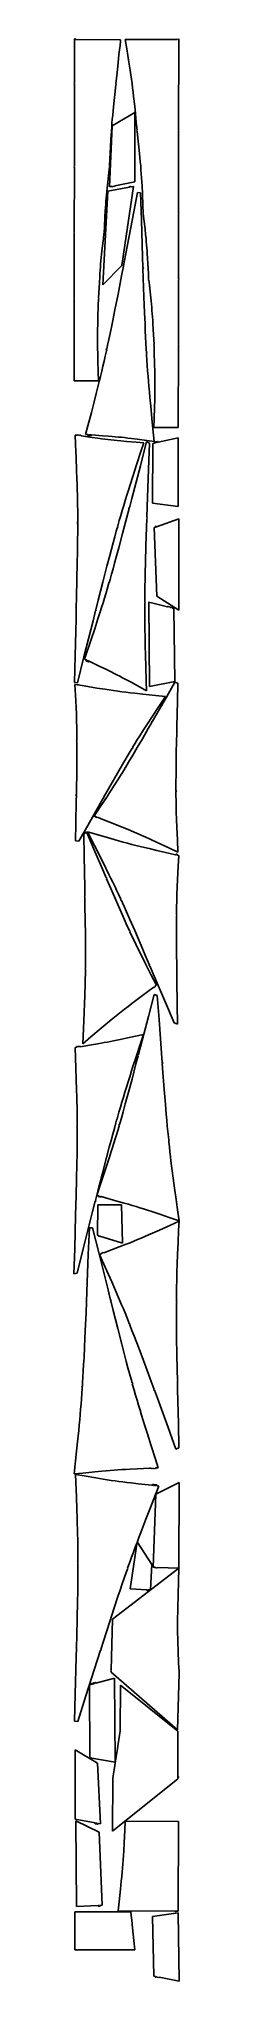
# Model space of a CAD drawing. Extents: x 0 to 1347, y 0 to 24864.
import ezdxf

# ---------------------------------------------------------------- set-up
doc = ezdxf.new("R2010")
doc.units = 0

msp = doc.modelspace()

# ---------------------------------------------------------------- linework, layer by layer
at = {"layer": 'Layer 1'}
for p, q in [((9.13642, 24854), (9.13642, 24864)), ((9.13642, 24864), (14.1364, 24864)), ((14.1364, 24864), (14.1364, 24854)), ((19.1364, 24854), (19.1364, 24864)), ((19.1364, 24864), (24.1364, 24864)), ((24.1364, 24864), (24.1364, 24854)), ((1321.226769, 24853.56054), (1326.226759, 24863.56054)), ((1326.226759, 24863.56054), (1331.226749, 24853.56054)), ((1331.226749, 24853.56054), (1336.226779, 24863.56054)), ((1336.226779, 24863.56054), (1341.07, 24853.5)), ((8.616077, 24293.604923), (9.13642, 24854)), ((14.1364, 24854), (19.1364, 24854)), ((24.1364, 24854), (28.97891, 24853.947083)), ((28.97891, 24853.947083), (599.29991, 24853.421691)), ((577.31278, 24661.706691), (566.34888, 24558.823691)), ((584.16789, 24723.193491), (577.31278, 24661.706691)), ((590.87212, 24780.410591), (584.16789, 24723.193491)), ((597.75111, 24835.302491), (590.87212, 24780.410591)), ((599.29991, 24853.421691), (597.75111, 24835.302491)), ((677.598869, 24734.172964), (658.371769, 24854.348964)), ((658.371769, 24854.348964), (1321.226769, 24853.56054)), ((704.203769, 24566.596964), (677.598869, 24734.172964)), ((1341.07, 24853.5), (1339.6422, 23695.25)), ((549.07458, 24389.985691), (539.12384, 24291.526591)), ((566.34888, 24558.823691), (549.07458, 24389.985691)), ((719.995669, 24464.353964), (704.203769, 24566.596964)), ((729.140489, 24403.176964), (719.995669, 24464.353964)), ((737.335279, 24346.171264), (729.140489, 24403.176964)), ((0.865857, 24288.611523), (8.616077, 24293.604923)), ((8.606967, 24283.101943), (0.865857, 24288.611523)), ((7.731584, 23236.631943), (8.606967, 24283.101943)), ((528.47535, 24191.593491), (512.16745, 24037.167491)), ((538.03577, 24281.098091), (528.47535, 24191.593491)), ((546.24946, 24285.760471), (538.03577, 24281.098091)), ((539.12384, 24291.526591), (546.24946, 24285.760471)), ((744.799219, 24291.647064), (737.335279, 24346.171264)), ((751.751199, 24237.912064), (744.799219, 24291.647064)), ((758.410029, 24183.273864), (751.751199, 24237.912064)), ((764.994029, 24126.042764), (758.410029, 24183.273864)), ((771.719919, 24064.541664), (764.994029, 24126.042764)), ((497.18656, 23886.627491), (492.42145, 23834.142691)), ((492.71468, 23750.1467), (781.14968, 23919.1837)), ((502.62054, 23942.971391), (497.18656, 23886.627491)), ((512.16745, 24037.167491), (502.62054, 23942.971391)), ((782.467619, 23961.635664), (771.719919, 24064.541664)), ((781.14968, 23919.1837), (782.01, 23033.2)), ((799.387219, 23792.761664), (782.467619, 23961.635664)), ((456.40218, 22971.0907), (492.71468, 23750.1467)), ((477.66371, 23631.663891), (474.45562, 23575.138291)), ((480.94603, 23684.278991), (477.66371, 23631.663891)), ((484.41444, 23734.528891), (480.94603, 23684.278991)), ((488.20575, 23783.959691), (484.41444, 23734.528891)), ((492.42145, 23834.142691), (488.20575, 23783.959691)), ((809.131019, 23694.281864), (799.387219, 23792.761664)), ((802.029209, 23688.201344), (809.131019, 23694.281864)), ((810.197219, 23683.851164), (802.029209, 23688.201344)), ((819.569539, 23594.326464), (810.197219, 23683.851164)), ((1339.62932, 23684.74688), (1338.33921, 22638.20688)), ((1347.48061, 23690.33841), (1339.62932, 23684.74688)), ((1339.6422, 23695.25), (1347.48061, 23690.33841)), ((469.55014, 23480.577091), (462.15602, 23325.423091)), ((474.45562, 23575.138291), (469.55014, 23480.577091)), ((835.552939, 23439.866464), (819.569539, 23594.326464)), ((844.901949, 23345.650564), (835.552939, 23439.866464)), ((0.510254, 23231.638613), (7.731584, 23236.631943)), ((7.689184, 23226.062923), (0.510254, 23231.638613)), ((6.962567, 22389.152923), (7.689184, 23226.062923)), ((449.01632, 23153.322021), (435.08502, 23029.559021)), ((457.13074, 23224.640021), (449.01632, 23153.322021)), ((464.12474, 23229.479601), (457.13074, 23224.640021)), ((462.15602, 23325.423091), (457.95292, 23234.872091)), ((457.95292, 23234.872091), (464.12474, 23229.479601)), ((850.217569, 23289.295264), (844.901949, 23345.650564)), ((854.872369, 23236.800564), (850.217569, 23289.295264)), ((858.982659, 23186.608964), (854.872369, 23236.800564)), ((862.670179, 23137.170264), (858.982659, 23186.608964)), ((866.032969, 23086.913264), (862.670179, 23137.170264)), ((373.00073, 21715.98259), (435.824, 22914.1)), ((422.24132, 22908.924521), (418.13149, 22866.872721)), ((426.90921, 22954.071521), (422.24132, 22908.924521)), ((435.08502, 23029.559021), (426.90921, 22954.071521)), ((435.824, 22914.1), (712.825, 22965.0264)), ((484.70358, 22976.48919), (456.40218, 22971.0907)), ((491.78789, 22967.13609), (484.70358, 22976.48919)), ((494.96568, 22977.84969), (491.78789, 22967.13609)), ((501.61399, 22969.00138), (494.96568, 22977.84969)), ((504.69491, 22979.75218), (501.61399, 22969.00138)), ((511.44221, 22970.8741), (504.69491, 22979.75218)), ((514.42258, 22981.6532), (511.44221, 22970.8741)), ((521.26531, 22972.7537), (514.42258, 22981.6532)), ((524.434, 22984.0677), (521.26531, 22972.7537)), ((782.01, 23033.2), (524.434, 22984.0677)), ((763.14473, 22974.27759), (615.13373, 21960.83759)), ((712.825, 22965.0264), (716.0683, 22976.3162)), ((716.0683, 22976.3162), (722.93869, 22967.35091)), ((722.93869, 22967.35091), (725.90111, 22978.13571)), ((725.90111, 22978.13571), (732.93233, 22968.7231)), ((732.93233, 22968.7231), (763.14473, 22974.27759)), ((750.741, 22559.9), (814.8871, 22897.356)), ((814.8871, 22897.356), (853.107, 22893.32001)), ((853.107, 22893.32001), (864.0101, 22548.76101)), ((869.204799, 23034.291164), (866.032969, 23086.913264)), ((872.294079, 22977.759064), (869.204799, 23034.291164)), ((877.000879, 22883.187664), (872.294079, 22977.759064)), ((884.068999, 22728.018664), (877.000879, 22883.187664)), ((402.29899, 22659.319121), (397.8433, 22583.511121)), ((405.1832, 22704.626121), (402.29899, 22659.319121)), ((408.09849, 22746.797021), (405.1832, 22704.626121)), ((411.16769, 22787.055821), (408.09849, 22746.797021)), ((414.4753, 22826.667621), (411.16769, 22787.055821)), ((418.13149, 22866.872721), (414.4753, 22826.667621)), ((881.371299, 22631.719644), (888.081809, 22637.459064)), ((888.882609, 22627.225254), (881.371299, 22631.719644)), ((888.081809, 22637.459064), (884.068999, 22728.018664)), ((896.847099, 22555.890554), (888.882609, 22627.225254)), ((1338.3263, 22627.70376), (1337.2946, 21790.79376)), ((1346.4422, 22632.96456), (1338.3263, 22627.70376)), ((1338.33921, 22638.20688), (1346.4422, 22632.96456)), ((0.766657, 22383.960953), (6.962567, 22389.152923)), ((6.953357, 22378.649843), (0.766657, 22383.960953)), ((6.232455, 21548.249843), (6.953357, 22378.649843)), ((386.37569, 22377.221601), (378.28878, 22306.545301)), ((395.62539, 22381.371821), (386.37569, 22377.221601)), ((391.05649, 22459.107121), (387.2382, 22387.472521)), ((387.2382, 22387.472521), (395.62539, 22381.371821)), ((397.8433, 22583.511121), (391.05649, 22459.107121)), ((662.1868, 22095.448), (750.741, 22559.9)), ((864.0101, 22548.76101), (879.3179, 22073.36501)), ((910.518299, 22432.098554), (896.847099, 22555.890554)), ((918.535499, 22356.593854), (910.518299, 22432.098554)), ((364.38578, 22183.736301), (356.2249, 22108.830501)), ((378.28878, 22306.545301), (364.38578, 22183.736301)), ((923.108599, 22311.437254), (918.535499, 22356.593854)), ((927.130019, 22269.376854), (923.108599, 22311.437254)), ((930.701829, 22229.164254), (927.130019, 22269.376854)), ((933.926119, 22189.545554), (930.701829, 22229.164254)), ((936.910829, 22149.280454), (933.926119, 22189.545554)), ((939.737429, 22107.103554), (936.910829, 22149.280454)), ((337.43396, 21903.150501), (334.50777, 21861.306901)), ((340.49868, 21943.105001), (337.43396, 21903.150501)), ((343.80566, 21982.409001), (340.49868, 21943.105001)), ((347.45928, 22022.304101), (343.80566, 21982.409001)), ((351.56417, 22064.031701), (347.45928, 22022.304101)), ((356.2249, 22108.830501), (351.56417, 22064.031701)), ((615.13373, 21960.83759), (373.00073, 21715.98259)), ((611.250227, 21830.017925), (634.833927, 21952.911925)), ((625.955417, 21959.706925), (631.336907, 21961.219815)), ((630.394707, 21956.309425), (625.955417, 21959.706925)), ((634.833927, 21952.911925), (630.394707, 21956.309425)), ((631.336907, 21961.219815), (636.718537, 21962.732705)), ((636.88, 21957.9), (662.1868, 22095.448)), ((879.3179, 22073.36501), (883.85522, 21937.49901)), ((883.85522, 21937.49901), (888.93589, 21935.16732)), ((889.10282, 21930.17001), (884.18901, 21927.50449)), ((884.18901, 21927.50449), (888.39261, 21801.63249)), ((888.93589, 21935.16732), (894.01649, 21932.83549)), ((894.01649, 21932.83549), (889.10282, 21930.17001)), ((942.526419, 22061.790554), (939.737429, 22107.103554)), ((946.822939, 21985.973454), (942.526419, 22061.790554)), ((953.348349, 21861.555454), (946.822939, 21985.973454)), ((327.14797, 21741.128501), (316.54427, 21547.398501)), ((331.61707, 21816.348001), (327.14797, 21741.128501)), ((334.50777, 21861.306901), (331.61707, 21816.348001)), ((566.210727, 21597.579925), (611.250227, 21830.017925)), ((888.39261, 21801.63249), (896.77059, 21563.61349)), ((949.181729, 21784.259044), (957.016149, 21789.913054)), ((957.857139, 21779.660334), (949.181729, 21784.259044)), ((957.016149, 21789.913054), (953.348349, 21861.555454)), ((965.795559, 21708.967234), (957.857139, 21779.660334)), ((979.440359, 21586.129234), (965.795559, 21708.967234)), ((1337.28169, 21780.29064), (1336.258, 20949.89164)), ((1345.72839, 21785.61766), (1337.28169, 21780.29064)), ((1337.2946, 21790.79376), (1345.72839, 21785.61766)), ((0.235055, 21542.958813), (6.232455, 21548.249843)), ((6.223285, 21537.746833), (0.235055, 21542.958813)), ((5.311883, 20487.956833), (6.223285, 21537.746833)), ((313.3758, 21448.860711), (308.857, 21296.577711)), ((316.09127, 21536.816711), (313.3758, 21448.860711)), ((323.51107, 21542.062911), (316.09127, 21536.816711)), ((316.54427, 21547.398501), (323.51107, 21542.062911)), ((498.752127, 21257.119925), (526.093527, 21393.569925)), ((526.093527, 21393.569925), (566.210727, 21597.579925)), ((896.77059, 21563.61349), (904.7063, 21354.61249)), ((987.443939, 21511.206334), (979.440359, 21586.129234)), ((992.010549, 21466.397834), (987.443939, 21511.206334)), ((996.027669, 21424.661634), (992.010549, 21466.397834)), ((999.597569, 21384.759034), (996.027669, 21424.661634)), ((1002.821959, 21345.448134), (999.597569, 21384.759034)), ((305.34859, 21148.196111), (304.573501, 21096.498611)), ((306.49247, 21203.719111), (305.34859, 21148.196111)), ((308.857, 21296.577711), (306.49247, 21203.719111)), ((464.875327, 21091.738625), (481.473127, 21172.163225)), ((481.473127, 21172.163225), (498.752127, 21257.119925)), ((904.7063, 21354.61249), (910.52103, 21214.72649)), ((910.52103, 21214.72649), (914.39513, 21127.59629)), ((1005.802649, 21305.487434), (1002.821959, 21345.448134)), ((1008.640959, 21263.637334), (1005.802649, 21305.487434)), ((1011.437249, 21218.672634), (1008.640959, 21263.637334)), ((1015.748369, 21143.444134), (1011.437249, 21218.672634)), ((1025.944869, 20949.692134), (1015.748369, 21143.444134)), ((304.165302, 21047.095911), (304.122686, 20998.454511)), ((304.122686, 20998.454511), (304.444384, 20949.041211)), ((304.573501, 21096.498611), (304.165302, 21047.095911)), ((304.444384, 20949.041211), (305.129373, 20897.325711)), ((305.129373, 20897.325711), (306.176593, 20841.790011)), ((411.811307, 20890.774425), (417.228527, 20892.154135)), ((416.165507, 20887.268515), (411.811307, 20890.774425)), ((420.519637, 20883.762605), (416.165507, 20887.268515)), ((417.228527, 20892.154135), (422.645717, 20893.534205)), ((422.917427, 20888.856725), (433.238927, 20942.220025)), ((433.238927, 20942.220025), (448.837927, 21015.281425)), ((448.837927, 21015.281425), (464.875327, 21091.738625)), ((914.39513, 21127.59629), (918.30141, 21045.08289)), ((918.30141, 21045.08289), (922.27161, 20966.59899)), ((922.27161, 20966.59899), (926.33762, 20891.55749)), ((926.33762, 20891.55749), (929.05472, 20844.78549)), ((1019.066969, 20944.141874), (1025.944869, 20949.692134)), ((1026.375679, 20939.109494), (1019.066969, 20944.141874)), ((1028.906369, 20851.147794), (1026.375679, 20939.109494)), ((1336.24508, 20939.38873), (1334.95098, 19889.59873)), ((1343.6996, 20944.9471), (1336.24508, 20939.38873)), ((1336.258, 20949.89164), (1343.6996, 20944.9471)), ((306.176593, 20841.790011), (308.379863, 20748.917311)), ((308.379863, 20748.917311), (312.635283, 20596.581311)), ((357.546917, 20607.823805), (372.785617, 20672.489805)), ((372.785617, 20672.489805), (387.851917, 20737.689905)), ((387.851917, 20737.689905), (402.868017, 20803.996305)), ((402.868017, 20803.996305), (417.956317, 20871.982305)), ((417.956317, 20871.982305), (420.519637, 20883.762605)), ((929.05472, 20844.78549), (934.19134, 20842.57992)), ((934.48132, 20837.58811), (929.63471, 20834.80257)), ((929.63471, 20834.80257), (930.531225, 20819.37097)), ((930.531225, 20819.37097), (934.884115, 20749.45107)), ((934.19134, 20842.57992), (939.32793, 20840.374)), ((939.32793, 20840.374), (934.48132, 20837.58811)), ((934.884115, 20749.45107), (939.428315, 20681.21007)), ((939.428315, 20681.21007), (944.195615, 20614.05917)), ((1033.105269, 20698.855794), (1028.906369, 20851.147794)), ((1035.274679, 20605.992294), (1033.105269, 20698.855794)), ((315.807883, 20487.687311), (5.311883, 20487.956833)), ((292.420217, 20343.042005), (309.572317, 20411.300005)), ((309.572317, 20411.300005), (326.062617, 20477.801505)), ((312.635283, 20596.581311), (315.807883, 20487.687311)), ((326.062617, 20477.801505), (342.013317, 20543.118705)), ((342.013317, 20543.118705), (357.546917, 20607.823805)), ((944.195615, 20614.05917), (949.218005, 20547.40987)), ((949.218005, 20547.40987), (954.527415, 20480.67417)), ((954.527415, 20480.67417), (960.155815, 20413.26357)), ((960.155815, 20413.26357), (966.135115, 20344.59107)), ((1036.301899, 20550.467194), (1035.274679, 20605.992294)), ((1036.968473, 20498.768294), (1036.301899, 20550.467194)), ((1036.78778, 20351.310994), (1037.213301, 20400.723594)), ((1037.272885, 20449.364594), (1036.968473, 20498.768294)), ((1037.213301, 20400.723594), (1037.272885, 20449.364594)), ((225.562117, 20082.584005), (265.302017, 20236.497005)), ((265.302017, 20236.497005), (292.420217, 20343.042005)), ((966.135115, 20344.59107), (972.496835, 20274.07427)), ((972.496835, 20274.07427), (982.769335, 20163.95827)), ((982.769335, 20163.95827), (998.173435, 20004.76827)), ((1027.85639, 19998.868494), (1032.43189, 20151.195494)), ((1032.43189, 20151.195494), (1034.83018, 20244.063294)), ((1034.83018, 20244.063294), (1035.9941, 20299.596894)), ((1035.9941, 20299.596894), (1036.78778, 20351.310994)), ((151.745017, 19799.362005), (180.980417, 19911.368005)), ((180.980417, 19911.368005), (225.562117, 20082.584005)), ((998.173435, 20004.76827), (1015.681235, 19827.62427)), ((1024.45498, 19889.981494), (1027.85639, 19998.868494)), ((23.845354, 19677.07265), (19.123354, 19792.73365)), ((19.123354, 19792.73365), (46.667454, 19788.74267)), ((30.957464, 19500.29165), (23.845354, 19677.07265)), ((46.667454, 19788.74267), (53.355774, 19798.40526)), ((53.355774, 19798.40526), (56.871064, 19787.79196)), ((56.871064, 19787.79196), (63.253774, 19796.97195)), ((63.253774, 19796.97195), (66.768994, 19786.35825)), ((66.768994, 19786.35825), (73.151704, 19795.53824)), ((73.151704, 19795.53824), (76.666994, 19784.92494)), ((76.666994, 19784.92494), (83.049704, 19794.10493)), ((83.049704, 19794.10493), (86.564894, 19783.49123)), ((86.564894, 19783.49123), (92.947604, 19792.67122)), ((92.947604, 19792.67122), (96.599914, 19781.54742)), ((96.599914, 19781.54742), (234.475914, 19761.67962)), ((179.507517, 19797.399505), (151.745017, 19799.362005)), ((178.785098, 19787.191905), (179.507517, 19797.399505)), ((184.238698, 19786.805966), (178.785098, 19787.191905)), ((184.95452, 19796.886266), (184.238698, 19786.805966)), ((189.46733, 19796.461169), (184.95452, 19796.886266)), ((188.761421, 19786.486019), (189.46733, 19796.461169)), ((194.215021, 19786.10008), (188.761421, 19786.486019)), ((194.925234, 19796.12778), (194.215021, 19786.10008)), ((199.443724, 19795.755246), (194.925234, 19796.12778)), ((198.73785, 19785.780096), (199.443724, 19795.755246)), ((204.19134, 19785.39451), (198.73785, 19785.780096)), ((204.900036, 19795.40461), (204.19134, 19785.39451)), ((209.420036, 19795.049715), (204.900036, 19795.40461)), ((208.714127, 19785.074565), (209.420036, 19795.049715)), ((214.167647, 19784.688626), (208.714127, 19785.074565)), ((214.875531, 19794.689926), (214.167647, 19784.688626)), ((219.396341, 19794.343851), (214.875531, 19794.689926)), ((218.690432, 19784.368701), (219.396341, 19794.343851)), ((224.143952, 19783.982762), (218.690432, 19784.368701)), ((224.851625, 19793.980842), (224.143952, 19783.982762)), ((229.838035, 19793.605133), (224.851625, 19793.980842)), ((229.851935, 19793.80163), (229.838035, 19793.605133)), ((368.773935, 19783.87234), (229.851935, 19793.80163)), ((234.475914, 19761.67962), (309.115914, 19751.27652)), ((309.115914, 19751.27652), (353.771714, 19745.27365)), ((353.771714, 19745.27365), (395.379514, 19739.91777)), ((443.918235, 19778.1524), (368.773935, 19783.87234)), ((395.379514, 19739.91777), (435.162014, 19735.06919)), ((435.162014, 19735.06919), (474.354314, 19730.58573)), ((488.828535, 19774.51385), (443.918235, 19778.1524)), ((474.354314, 19730.58573), (514.194314, 19726.32629)), ((530.623135, 19770.89188), (488.828535, 19774.51385)), ((514.194314, 19726.32629), (555.920114, 19722.14869)), ((570.526135, 19767.16302), (530.623135, 19770.89188)), ((555.920114, 19722.14869), (600.766714, 19717.91253)), ((609.774735, 19763.20238), (570.526135, 19767.16302)), ((600.766714, 19717.91253), (675.824914, 19711.19035)), ((649.608635, 19758.88544), (609.774735, 19763.20238)), ((691.267435, 19754.08695), (649.608635, 19758.88544)), ((675.824914, 19711.19035), (798.986914, 19700.68145)), ((735.988335, 19748.68204), (691.267435, 19754.08695)), ((810.757635, 19739.27627), (735.988335, 19748.68204)), ((798.986914, 19700.68145), (893.404014, 19692.73936)), ((933.333635, 19723.33247), (810.757635, 19739.27627)), ((850.66072, 19400.02541), (931.44532, 19710.78941)), ((893.404014, 19692.73936), (857.246214, 19581.25336)), ((931.44532, 19710.78941), (966.51642, 19690.09831)), ((1027.277735, 19710.99827), (933.333635, 19723.33247)), ((966.51642, 19690.09831), (954.87792, 19351.70831)), ((1006.525443, 18921.349454), (1008.62, 19685.5)), ((1008.62, 19685.5), (1029.9779, 19690.10093)), ((1015.681235, 19827.62427), (1027.277735, 19710.99827)), ((1334.95098, 19889.59873), (1024.45498, 19889.981494)), ((1029.928793, 19690.329177), (1034.817203, 19691.382217)), ((1029.9779, 19690.10093), (1029.928793, 19690.329177)), ((1032.710803, 19701.157697), (1038.055393, 19702.309167)), ((1034.817203, 19691.382217), (1032.710803, 19701.157697)), ((1038.055393, 19702.309167), (1040.161793, 19692.533337)), ((1040.161793, 19692.533337), (1044.594203, 19693.488307)), ((1042.487693, 19703.263787), (1047.832313, 19704.415257)), ((1044.594203, 19693.488307), (1042.487693, 19703.263787)), ((1047.832313, 19704.415257), (1049.938713, 19694.639427)), ((1049.938713, 19694.639427), (1054.371123, 19695.594397)), ((1052.264613, 19705.370227), (1057.609203, 19706.521337)), ((1054.371123, 19695.594397), (1052.264613, 19705.370227)), ((1057.609203, 19706.521337), (1059.715603, 19696.745857)), ((1059.715603, 19696.745857), (1064.148013, 19697.700474)), ((1062.041613, 19707.476304), (1067.386133, 19708.627414)), ((1064.148013, 19697.700474), (1062.041613, 19707.476304)), ((1067.386133, 19708.627414), (1069.492533, 19698.851934)), ((1069.492533, 19698.851934), (1073.924903, 19699.806904)), ((1071.818533, 19709.582384), (1077.163013, 19710.733854)), ((1073.924903, 19699.806904), (1071.818533, 19709.582384)), ((1077.163013, 19710.733854), (1079.318623, 19700.730154)), ((1079.318623, 19700.730154), (1331.849623, 19755.130654)), ((1331.849623, 19755.130654), (1334.121443, 18878.572654)), ((37.022074, 19341.44865), (30.957464, 19500.29165)), ((741.98572, 18981.97241), (850.66072, 19400.02541)), ((802.429714, 19411.89536), (753.490514, 19259.63136)), ((857.246214, 19581.25336), (802.429714, 19411.89536)), ((40.837964, 19231.57365), (37.022074, 19341.44865)), ((43.066464, 19161.22935), (40.837964, 19231.57365)), ((45.022164, 19092.74245), (43.066464, 19161.22935)), ((720.012114, 19154.22436), (698.784814, 19086.67756)), ((753.490514, 19259.63136), (720.012114, 19154.22436)), ((954.87792, 19351.70831), (938.88862, 18879.17131)), ((46.702864, 19025.52765), (45.022164, 19092.74245)), ((48.106254, 18958.99935), (46.702864, 19025.52765)), ((49.229854, 18892.57195), (48.106254, 18958.99935)), ((658.474114, 18956.18316), (639.079814, 18892.10666)), ((678.323614, 19020.85126), (658.474114, 18956.18316)), ((698.784814, 19086.67756), (678.323614, 19020.85126)), ((710.75442, 18862.53341), (741.98572, 18981.97241)), ((1334.121443, 18878.572654), (1006.525443, 18921.349454)), ((40.89339, 18671.51029), (45.89409, 18674.00902)), ((45.89268, 18669.00909), (40.89339, 18671.51029)), ((49.4085, 18661.2), (45.89268, 18669.00909)), ((45.89409, 18674.00902), (50.89479, 18676.50775)), ((50.071265, 18825.65945), (49.229854, 18892.57195)), ((50.62816, 18757.67665), (50.071265, 18825.65945)), ((50.897965, 18688.03755), (50.62816, 18757.67665)), ((50.878747, 18616.15564), (50.892435, 18666.50654)), ((50.89479, 18676.50775), (50.897965, 18688.03755)), ((582.064414, 18697.74576), (562.926914, 18630.35456)), ((601.031414, 18763.45596), (582.064414, 18697.74576)), ((619.984414, 18828.05346), (601.031414, 18763.45596)), ((639.079814, 18892.10666), (619.984414, 18828.05346)), ((624.42894, 18533.936519), (679.52324, 18743.095519)), ((679.52324, 18743.095519), (708.22464, 18852.859519)), ((699.81481, 18860.22553), (705.2846, 18861.37947)), ((704.01971, 18856.54217), (699.81481, 18860.22553)), ((708.066, 18848), (704.01971, 18856.54217)), ((705.2846, 18861.37947), (710.75442, 18862.53341)), ((933.981518, 18725.11763), (930.071398, 18609.05263)), ((939.10001, 18732.39015), (934.0211, 18730.05441)), ((938.88862, 18879.17131), (934.34731, 18740.04931)), ((934.34731, 18740.04931), (939.2631, 18737.38725)), ((944.17892, 18734.72554), (939.10001, 18732.39015)), ((939.2631, 18737.38725), (944.17892, 18734.72554)), ((1056.963726, 18617.570947), (1340.79, 18717.7)), ((1340.79, 18717.7), (1342.3358, 17549.66)), ((49.058024, 18381.21674), (49.96103, 18463.33044)), ((49.96103, 18463.33044), (50.567138, 18541.44854)), ((50.567138, 18541.44854), (50.878747, 18616.15564)), ((502.928304, 18412.41782), (481.546304, 18332.62652)), ((523.515104, 18488.25802), (502.928304, 18412.41782)), ((543.462504, 18560.71442), (523.515104, 18488.25802)), ((556.078904, 18605.85382), (543.462504, 18560.71442)), ((561.567424, 18606.91533), (556.078904, 18605.85382)), ((562.926914, 18630.35456), (558.770804, 18615.48466)), ((558.770804, 18615.48466), (562.913304, 18611.7311)), ((567.055804, 18607.97719), (561.567424, 18606.91533)), ((562.913304, 18611.7311), (567.055804, 18607.97719)), ((575.56894, 18350.384519), (624.42894, 18533.936519)), ((930.071398, 18609.05263), (922.774008, 18372.41863)), ((1027.4631, 18607.164), (1047.0923, 18614.08868)), ((1060.6048, 17731.703), (1027.4631, 18607.164)), ((1043.68711, 18623.73892), (1048.84282, 18625.55749)), ((1047.0923, 18614.08868), (1043.68711, 18623.73892)), ((1048.84282, 18625.55749), (1052.17043, 18616.12738)), ((1052.17043, 18616.12738), (1056.88742, 18617.7872)), ((1056.88742, 18617.7872), (1056.963726, 18617.570947)), ((41.292034, 17947.51394), (45.523324, 18155.38694)), ((45.523324, 18155.38694), (47.855614, 18294.52894)), ((47.855614, 18294.52894), (49.058024, 18381.21674)), ((459.213004, 18248.31712), (423.752904, 18112.87412)), ((481.546304, 18332.62652), (459.213004, 18248.31712)), ((501.50834, 18078.967119), (521.49464, 18151.272819)), ((521.49464, 18151.272819), (542.37654, 18227.672519)), ((542.37654, 18227.672519), (575.56894, 18350.384519)), ((916.940608, 18164.59663), (913.535388, 18025.46663)), ((922.774008, 18372.41863), (916.940608, 18164.59663)), ((35.818714, 17710.81694), (41.292034, 17947.51394)), ((371.507604, 17910.35212), (312.652804, 17679.57112)), ((423.752904, 18112.87412), (371.507604, 17910.35212)), ((445.86544, 17900.933099), (451.36204, 17901.951919)), ((451.36204, 17901.951919), (463.64174, 17944.590819)), ((463.64174, 17944.590819), (482.27264, 18010.244519)), ((482.27264, 18010.244519), (501.50834, 18078.967119)), ((911.664708, 17938.79053), (910.128678, 17856.69173)), ((913.535388, 18025.46663), (911.664708, 17938.79053)), ((31.528194, 17583.28994), (35.818714, 17710.81694)), ((312.652804, 17679.57112), (281.307504, 17555.72812)), ((374.45515, 17644.366549), (392.25025, 17702.387549)), ((392.25025, 17702.387549), (409.92025, 17760.906049)), ((409.92025, 17760.906049), (427.61155, 17820.436249)), ((427.61155, 17820.436249), (445.47005, 17881.492949)), ((440.36884, 17899.914629), (445.86544, 17900.933099)), ((444.48174, 17896.128259), (440.36884, 17899.914629)), ((448.59464, 17892.342249), (444.48174, 17896.128259)), ((445.47005, 17881.492949), (448.59464, 17892.342249)), ((908.032683, 17703.88803), (907.618874, 17652.07373)), ((908.920308, 17778.58563), (908.032683, 17703.88803)), ((910.128678, 17856.69173), (908.920308, 17778.58563)), ((1342.3358, 17549.66), (1060.6048, 17731.703)), ((16.737304, 16967.97343), (29.083804, 17440.62843)), ((22.978804, 17584.13661), (28.148304, 17586.26421)), ((27.782514, 17581.27734), (22.978804, 17584.13661)), ((32.586224, 17578.41843), (27.782514, 17581.27734)), ((28.148304, 17586.26421), (32.761404, 17588.16251)), ((29.083804, 17440.62843), (32.586224, 17578.41843)), ((245.940384, 17415.99678), (129.782384, 16954.75178)), ((278.853784, 17546.03378), (245.940384, 17415.99678)), ((267.94665, 17311.466949), (309.17085, 17437.982949)), ((284.314364, 17547.2304), (278.853784, 17546.03378)), ((281.307504, 17555.72812), (285.541194, 17552.07757)), ((289.774984, 17548.42738), (284.314364, 17547.2304)), ((285.541194, 17552.07757), (289.774984, 17548.42738)), ((309.17085, 17437.982949), (337.90555, 17527.754749)), ((337.90555, 17527.754749), (356.38905, 17586.327149)), ((356.38905, 17586.327149), (374.45515, 17644.366549)), ((907.458673, 17632.01339), (907.191479, 17562.37639)), ((907.191479, 17562.37639), (907.223934, 17494.39219)), ((907.223934, 17494.39219), (907.549336, 17427.47479)), ((907.538894, 17642.07389), (907.458673, 17632.01339)), ((912.558784, 17644.53381), (907.538894, 17642.07389)), ((907.549336, 17427.47479), (908.160559, 17361.03819)), ((907.618874, 17652.07373), (912.598794, 17649.53373)), ((917.578604, 17646.99373), (912.558784, 17644.53381)), ((912.598794, 17649.53373), (917.578604, 17646.99373)), ((957.495, 17652.3), (1199.163, 17591.4723)), ((966.44631, 16574.98151), (957.495, 17652.3)), ((1199.163, 17591.4723), (1206.80738, 17600.39829)), ((1206.80738, 17600.39829), (1209.2153, 17589.48019)), ((1209.2153, 17589.48019), (1216.50609, 17597.95709)), ((1216.50609, 17597.95709), (1218.91391, 17587.03899)), ((1218.91391, 17587.03899), (1226.2047, 17595.51589)), ((1226.2047, 17595.51589), (1228.61262, 17584.59779)), ((1228.61262, 17584.59779), (1235.90341, 17593.07469)), ((1235.90341, 17593.07469), (1238.3113, 17582.15659)), ((1238.3113, 17582.15659), (1245.60213, 17590.63349)), ((1245.60213, 17590.63349), (1248.01002, 17579.71569)), ((1248.01002, 17579.71569), (1255.30081, 17588.19224)), ((1255.30081, 17588.19224), (1257.80751, 17576.71174)), ((1257.80751, 17576.71174), (1278.45851, 17571.51391)), ((1278.45851, 17571.51391), (1291.43631, 16635.52491)), ((139.04685, 16922.900949), (222.42875, 17173.575949)), ((222.42875, 17173.575949), (267.94665, 17311.466949)), ((908.160559, 17361.03819), (909.050865, 17294.49719)), ((909.050865, 17294.49719), (910.213265, 17227.26579)), ((910.213265, 17227.26579), (911.640955, 17158.75949)), ((911.640955, 17158.75949), (913.326955, 17088.39899)), ((7.576784, 16624.59843), (16.737304, 16967.97343)), ((129.782384, 16954.75178), (45.780084, 16620.40778)), ((159.90465, 16913.045739), (139.04685, 16922.900949)), ((155.53147, 16903.793779), (159.90465, 16913.045739)), ((164.74786, 16910.499029), (160.47445, 16901.458039)), ((164.57377, 16899.520939), (168.84725, 16908.561929)), ((168.84725, 16908.561929), (164.74786, 16910.499029)), ((913.326955, 17088.39899), (916.295445, 16978.50399)), ((916.295445, 16978.50399), (921.135945, 16819.59799)), ((160.47445, 16901.458039), (155.53147, 16903.793779)), ((169.51675, 16897.184839), (164.57377, 16899.520939)), ((173.79016, 16906.226189), (169.51675, 16897.184839)), ((173.61607, 16895.247739), (177.88948, 16904.289089)), ((178.55905, 16892.911999), (173.61607, 16895.247739)), ((177.88948, 16904.289089), (173.79016, 16906.226189)), ((182.83246, 16901.953349), (178.55905, 16892.911999)), ((182.65837, 16890.974899), (186.93178, 16900.016249)), ((187.60128, 16888.639159), (182.65837, 16890.974899)), ((186.93178, 16900.016249), (182.83246, 16901.953349)), ((191.87476, 16897.680149), (187.60128, 16888.639159)), ((196.39589, 16895.543729), (191.87476, 16897.680149)), ((196.495585, 16895.75469), (196.39589, 16895.543729)), ((332.779585, 16831.19809), (196.495585, 16895.75469)), ((401.270685, 16798.38269), (332.779585, 16831.19809)), ((442.121085, 16778.56539), (401.270685, 16798.38269)), ((480.051185, 16759.90129), (442.121085, 16778.56539)), ((516.165885, 16741.82739), (480.051185, 16759.90129)), ((551.581385, 16723.77499), (516.165885, 16741.82739)), ((587.416485, 16705.17409), (551.581385, 16723.77499)), ((624.789585, 16685.45489), (587.416485, 16705.17409)), ((664.816585, 16664.04729), (624.789585, 16685.45489)), ((731.603185, 16627.90979), (664.816585, 16664.04729)), ((921.135945, 16819.59799), (926.885875, 16642.74599)), ((45.780084, 16620.40778), (7.576784, 16624.59843)), ((22.271012, 16460.57016), (15.620512, 16599.02316)), ((15.620512, 16599.02316), (43.545412, 16594.47515)), ((29.243812, 16308.53516), (22.271012, 16460.57016)), ((43.545412, 16594.47515), (50.402922, 16604.0185)), ((50.402922, 16604.0185), (53.869492, 16592.8996)), ((53.869492, 16592.8996), (133.507392, 16579.8239)), ((133.507392, 16579.8239), (295.909392, 16553.5747)), ((295.909392, 16553.5747), (394.978692, 16537.9897)), ((394.978692, 16537.9897), (454.261292, 16528.95894)), ((454.261292, 16528.95894), (509.508592, 16520.85951)), ((509.508592, 16520.85951), (562.345092, 16513.47657)), ((562.345092, 16513.47657), (614.408492, 16506.59317)), ((614.408492, 16506.59317), (667.338592, 16499.99269)), ((667.338592, 16499.99269), (722.775792, 16493.45783)), ((722.775792, 16493.45783), (782.357392, 16486.77304)), ((840.901185, 16568.17459), (731.603185, 16627.90979)), ((782.357392, 16486.77304), (882.063292, 16476.07644)), ((930.989285, 16518.79799), (840.901185, 16568.17459)), ((882.063292, 16476.07644), (1045.662292, 16459.22104)), ((926.885875, 16642.74599), (930.989285, 16518.79799)), ((1291.43631, 16635.52491), (966.44631, 16574.98151)), ((1035.80342, 16181.032709), (1183.07642, 16438.917709)), ((1045.662292, 16459.22104), (1170.667292, 16446.49354)), ((1170.667292, 16446.49354), (1085.739292, 16317.62254)), ((1183.07642, 16438.917709), (1292.50342, 16630.531709)), ((1292.50342, 16630.531709), (1329.56742, 16614.015309)), ((1329.56742, 16614.015309), (1324.24171, 16380.725309)), ((33.039032, 16217.16526), (29.243812, 16308.53516)), ((36.113312, 16131.19886), (33.039032, 16217.16526)), ((995.669692, 16180.30354), (941.903592, 16097.55484)), ((1085.739292, 16317.62254), (995.669692, 16180.30354)), ((1001.56622, 16121.279909), (1035.80342, 16181.032709)), ((1324.24171, 16380.725309), (1317.10861, 16060.464309)), ((38.476322, 16047.69176), (36.113312, 16131.19886)), ((40.137302, 15963.69636), (38.476322, 16047.69176)), ((41.421692, 15878.26096), (40.137302, 15963.69636)), ((843.662592, 15943.18514), (807.908992, 15885.54224)), ((891.774592, 16019.42084), (843.662592, 15943.18514)), ((877.2509, 15904.855726), (951.4103, 16033.744726)), ((941.903592, 16097.55484), (891.774592, 16019.42084)), ((951.4103, 16033.744726), (996.5946, 16112.603326)), ((993.49922, 16117.258236), (990.4038, 16121.913146)), ((990.4038, 16121.913146), (995.98499, 16121.596351)), ((996.5946, 16112.603326), (993.49922, 16117.258236)), ((995.98499, 16121.596351), (1001.56622, 16121.279909)), ((1315.24411, 15972.005589), (1313.25, 15877.398989)), ((1320.29571, 15974.399539), (1315.24411, 15972.005589)), ((1317.10861, 16060.464309), (1315.45479, 15982.003309)), ((1315.45479, 15982.003309), (1320.40102, 15979.398399)), ((1325.34721, 15976.793839), (1320.29571, 15974.399539)), ((1320.40102, 15979.398399), (1325.34721, 15976.793839)), ((31.436912, 15873.2307), (36.429322, 15875.74565)), ((36.444422, 15870.74573), (31.436912, 15873.2307)), ((36.429322, 15875.74565), (41.421692, 15878.26096)), ((41.452002, 15868.26076), (36.444422, 15870.74573)), ((39.93781, 15563.94756), (40.9972, 15679.32656)), ((40.9972, 15679.32656), (41.389313, 15782.45456)), ((41.389313, 15782.45456), (41.452002, 15868.26076)), ((695.153082, 15698.587168), (638.833682, 15602.660868)), ((746.491982, 15784.650868), (695.153082, 15698.587168)), ((701.0843, 15603.470826), (753.5977, 15692.231926)), ((752.064602, 15784.208484), (746.491982, 15784.650868)), ((783.846092, 15846.30094), (751.657892, 15793.21314)), ((751.657892, 15793.21314), (754.647612, 15788.4898)), ((757.637192, 15783.7661), (752.064602, 15784.208484)), ((753.5977, 15692.231926), (811.8167, 15791.855726)), ((754.647612, 15788.4898), (757.637192, 15783.7661)), ((807.908992, 15885.54224), (783.846092, 15846.30094)), ((811.8167, 15791.855726), (877.2509, 15904.855726)), ((1310.15889, 15717.036989), (1307.83419, 15576.215989)), ((1313.25, 15877.398989), (1310.15889, 15717.036989)), ((35.85172, 15284.70856), (38.21971, 15433.38556)), ((38.21971, 15433.38556), (39.93781, 15563.94756)), ((576.398982, 15494.996868), (506.228182, 15372.876868)), ((562.654655, 15377.193605), (607.126455, 15448.473105)), ((638.833682, 15602.660868), (576.398982, 15494.996868)), ((607.126455, 15448.473105), (651.012, 15520.2)), ((648.02859, 15524.92758), (645.04518, 15529.65481)), ((645.04518, 15529.65481), (650.61731, 15529.205018)), ((651.012, 15520.2), (648.02859, 15524.92758)), ((650.61731, 15529.205018), (656.1893, 15528.755226)), ((656.1893, 15528.755226), (701.0843, 15603.470826)), ((1306.27459, 15451.772989), (1305.478793, 15340.541989)), ((1307.83419, 15576.215989), (1306.27459, 15451.772989)), ((24.07341, 15184.49354), (29.11701, 15186.90442)), ((29.02828, 15181.90521), (24.07341, 15184.49354)), ((31.5916, 15174.1), (29.02828, 15181.90521)), ((29.11701, 15186.90442), (34.1605, 15189.31566)), ((32.841902, 15114.986186), (33.982402, 15179.315586)), ((34.1605, 15189.31566), (35.85172, 15284.70856)), ((426.701482, 15233.582868), (381.450382, 15153.991568)), ((421.051255, 15157.926105), (471.134955, 15234.445105)), ((506.228182, 15372.876868), (426.701482, 15233.582868)), ((471.134955, 15234.445105), (517.830455, 15306.693005)), ((517.830455, 15306.693005), (562.654655, 15377.193605)), ((1305.478793, 15340.541989), (1305.445632, 15239.343989)), ((1305.445632, 15239.343989), (1307.183942, 15238.489913)), ((1310.498052, 15231.879203), (1305.515732, 15229.344143)), ((1305.515732, 15229.344143), (1305.944146, 15168.252843)), ((1305.944146, 15168.252843), (1306.497937, 15122.225943)), ((1307.183942, 15238.489913), (1310.463052, 15236.878773)), ((1310.463052, 15236.878773), (1315.480442, 15234.414263)), ((1315.480442, 15234.414263), (1310.498052, 15231.879203)), ((27.152792, 14818.075186), (32.841902, 15114.986186)), ((336.199192, 15074.400296), (178.199192, 14795.723296)), ((260.485055, 14915.452105), (337.149755, 15030.940105)), ((376.950492, 15145.061696), (336.199192, 15074.400296)), ((337.149755, 15030.940105), (421.051255, 15157.926105)), ((382.540572, 15145.044057), (376.950492, 15145.061696)), ((381.450382, 15153.991568), (384.790592, 15149.509168)), ((388.130802, 15145.026418), (382.540572, 15145.044057)), ((384.790592, 15149.509168), (388.130802, 15145.026418)), ((1306.497937, 15122.225943), (1307.660727, 15054.407943)), ((1307.660727, 15054.407943), (1309.907857, 14964.291543)), ((1309.907857, 14964.291543), (1312.914267, 14871.511243)), ((22.925592, 14597.464186), (27.152792, 14818.075186)), ((178.199192, 14795.723296), (63.218192, 14592.658296)), ((126.931081, 14684.799684), (160.895081, 14714.593884)), ((132.229381, 14399.907684), (126.931081, 14684.799684)), ((160.895081, 14714.593884), (257.014581, 14490.256884)), ((265.179053, 14538.775168), (176.728653, 14713.508168)), ((176.728653, 14713.508168), (309.874653, 14674.691668)), ((286.796055, 14905.050405), (260.485055, 14915.452105)), ((283.032865, 14895.533865), (286.796055, 14905.050405)), ((288.117065, 14893.524085), (283.032865, 14895.533865)), ((291.794455, 14902.823315), (288.117065, 14893.524085)), ((310.178755, 14895.555385), (291.794455, 14902.823315)), ((309.874653, 14674.691668), (472.843653, 14627.391568)), ((310.264657, 14895.772343), (310.178755, 14895.555385)), ((371.558557, 14871.540743), (310.264657, 14895.772343)), ((524.472557, 14810.876643), (371.558557, 14871.540743)), ((617.534557, 14773.502943), (524.472557, 14810.876643)), ((673.071157, 14750.885243), (617.534557, 14773.502943)), ((724.665157, 14729.535143), (673.071157, 14750.885243)), ((773.821757, 14708.804843), (724.665157, 14729.535143)), ((822.058257, 14688.041743), (773.821757, 14708.804843)), ((870.894357, 14666.591443), (822.058257, 14688.041743)), ((1312.914267, 14871.511243), (1316.679047, 14772.904543)), ((1316.679047, 14772.904543), (1323.653367, 14608.836543)), ((63.218192, 14592.658296), (22.925592, 14597.464186)), ((257.014581, 14490.256884), (383.181581, 14195.790884)), ((357.086953, 14356.231168), (265.179053, 14538.775168)), ((472.843653, 14627.391568), (572.331153, 14598.969668)), ((572.331153, 14598.969668), (631.897153, 14582.265668)), ((631.897153, 14582.265668), (687.442353, 14567.023868)), ((687.442353, 14567.023868), (740.616453, 14552.817168)), ((740.616453, 14552.817168), (793.071153, 14539.216468)), ((793.071153, 14539.216468), (846.458753, 14525.793968)), ((846.458753, 14525.793968), (902.428753, 14512.122368)), ((921.849457, 14643.800543), (870.894357, 14666.591443)), ((902.428753, 14512.122368), (962.618053, 14497.777368)), ((976.440557, 14619.015043), (921.849457, 14643.800543)), ((962.618053, 14497.777368), (1063.392053, 14474.276668)), ((1067.543957, 14577.117043), (976.440557, 14619.015043)), ((1063.392053, 14474.276668), (1228.858053, 14436.423568)), ((1216.671957, 14507.773243), (1067.543957, 14577.117043)), ((1330.541957, 14454.657543), (1216.671957, 14507.773243)), ((1228.858053, 14436.423568), (1300.905053, 14420.032468)), ((1305.832871, 14419.15052), (1308.051841, 14428.9013)), ((1308.051841, 14428.9013), (1313.382771, 14427.68845)), ((1313.382771, 14427.68845), (1311.163761, 14417.93767)), ((1315.584841, 14416.9319), (1317.803851, 14426.68268)), ((1317.803851, 14426.68268), (1323.134751, 14425.46983)), ((1323.134751, 14425.46983), (1320.863951, 14415.4915)), ((1323.653367, 14608.836543), (1330.541957, 14454.657543)), ((139.420691, 14001.312684), (132.229381, 14399.907684)), ((411.845253, 14246.292168), (357.086953, 14356.231168)), ((383.181581, 14195.790884), (414.763081, 14122.372884)), ((450.216353, 14168.236468), (411.845253, 14246.292168)), ((1300.905053, 14420.032468), (1300.956841, 14420.26001)), ((1300.956841, 14420.26001), (1305.832871, 14419.15052)), ((1311.163761, 14417.93767), (1315.584841, 14416.9319)), ((1320.863951, 14415.4915), (1342.698051, 14410.52403)), ((1335.274651, 14268.54503), (1327.057071, 14104.56703)), ((1342.698051, 14410.52403), (1335.274651, 14268.54503)), ((141.269321, 13891.585684), (139.420691, 14001.312684)), ((414.763081, 14122.372884), (420.344061, 14122.052209)), ((422.319761, 14117.459041), (418.714581, 14113.186551)), ((418.714581, 14113.186551), (455.541281, 14027.575051)), ((420.344061, 14122.052209), (425.924971, 14121.731181)), ((425.924971, 14121.731181), (422.319761, 14117.459041)), ((475.013153, 14117.266768), (450.216353, 14168.236468)), ((455.541281, 14027.575051), (519.192881, 13880.335051)), ((499.359653, 14066.721468), (475.013153, 14117.266768)), ((523.455453, 14016.157068), (499.359653, 14066.721468)), ((547.503553, 13965.124168), (523.455453, 14016.157068)), ((571.707353, 13913.171268), (547.503553, 13965.124168)), ((1322.544761, 14006.01353), (1318.834841, 13913.28403)), ((1327.057071, 14104.56703), (1322.544761, 14006.01353)), ((131.354881, 13886.418184), (136.312121, 13889.001934)), ((136.396291, 13884.002714), (131.354881, 13886.418184)), ((136.312121, 13889.001934), (141.269321, 13891.585684)), ((141.437701, 13881.587244), (136.396291, 13884.002714)), ((143.259091, 13773.468244), (141.437701, 13881.587244)), ((146.262011, 13573.877244), (143.259091, 13773.468244)), ((519.192881, 13880.335051), (575.445181, 13751.193051)), ((596.269853, 13859.848868), (571.707353, 13913.171268)), ((575.445181, 13751.193051), (625.607781, 13637.271051)), ((593.607473, 13841.573558), (597.120863, 13845.921548)), ((599.193963, 13841.371416), (593.607473, 13841.573558)), ((600.634353, 13850.269538), (596.269853, 13859.848868)), ((597.120863, 13845.921548), (600.634353, 13850.269538)), ((604.780483, 13841.169627), (599.193963, 13841.371416)), ((621.394183, 13804.705427), (604.780483, 13841.169627)), ((647.283283, 13747.292227), (621.394183, 13804.705427)), ((674.139783, 13687.158427), (647.283283, 13747.292227)), ((716.503983, 13591.340427), (674.139783, 13687.158427)), ((1313.320957, 13709.32233), (1312.37, 13644.3)), ((1314.224351, 13755.34503), (1313.320957, 13709.32233)), ((1315.903361, 13823.19233), (1314.224351, 13755.34503)), ((1318.834841, 13913.28403), (1315.903361, 13823.19233)), ((148.414031, 13398.603244), (146.262011, 13573.877244)), ((625.607781, 13637.271051), (670.990281, 13535.690051)), ((670.990281, 13535.690051), (712.903381, 13443.568751)), ((712.903381, 13443.568751), (715.186, 13443.5)), ((715.186, 13443.5), (718.49089, 13443.402986)), ((778.453683, 13449.357427), (716.503983, 13591.340427)), ((720.59479, 13438.867324), (717.111, 13434.495344)), ((717.111, 13434.495344), (742.8051, 13379.104944)), ((718.49089, 13443.402986), (724.07861, 13443.238944)), ((724.07861, 13443.238944), (720.59479, 13438.867324)), ((847.914683, 13288.417427), (778.453683, 13449.357427)), ((1311.546678, 13537.06817), (1311.497889, 13425.81317)), ((1312.25548, 13634.30087), (1311.546678, 13537.06817)), ((1317.2838, 13636.74315), (1312.25548, 13634.30087)), ((1312.37, 13644.3), (1317.3411, 13641.74307)), ((1322.31209, 13639.18578), (1317.2838, 13636.74315)), ((1317.3411, 13641.74307), (1322.31209, 13639.18578)), ((149.700011, 13243.702244), (148.414031, 13398.603244)), ((150.059104, 13138.939244), (149.700011, 13243.702244)), ((742.8051, 13379.104944), (762.3849, 13337.443944)), ((762.3849, 13337.443944), (791.5669, 13276.168144)), ((791.5669, 13276.168144), (830.9577, 13195.088444)), ((830.9577, 13195.088444), (872.1341, 13111.917144)), ((926.508283, 13104.923427), (847.914683, 13288.417427)), ((1311.497889, 13425.81317), (1312.112993, 13301.34017)), ((1312.112993, 13301.34017), (1313.369093, 13160.48717)), ((139.450113, 12966.238584), (144.469513, 12968.699564)), ((144.430493, 12963.699644), (139.450113, 12966.238584)), ((149.410803, 12961.160704), (144.430493, 12963.699644)), ((144.469513, 12968.699564), (149.488803, 12971.160544)), ((148.618604, 12890.807604), (149.319927, 12949.509904)), ((149.319927, 12949.509904), (149.410803, 12961.160704)), ((149.488803, 12971.160544), (149.79251, 13010.103744)), ((149.79251, 13010.103744), (150.038326, 13073.082344)), ((150.038326, 13073.082344), (150.059104, 13138.939244)), ((872.1341, 13111.917144), (916.4166, 13023.754444)), ((916.4166, 13023.754444), (990.7443, 12877.353444)), ((968.715283, 13005.888727), (926.508283, 13104.923427)), ((961.476173, 12997.368427), (965.095783, 13001.628577)), ((967.056063, 12997.029055), (961.476173, 12997.368427)), ((965.095783, 13001.628577), (968.715283, 13005.888727)), ((972.635883, 12996.68933), (967.056063, 12997.029055)), ((1015.852483, 12895.28633), (972.635883, 12996.68933)), ((1313.369093, 13160.48717), (1315.243473, 13000.09217)), ((1315.243473, 13000.09217), (1316.539583, 12903.99647)), ((143.48681, 12665.028604), (145.12271, 12721.106904)), ((145.12271, 12721.106904), (146.5219, 12777.100204)), ((146.5219, 12777.100204), (147.6866, 12833.502304)), ((147.6866, 12833.502304), (148.618604, 12890.807604)), ((961.97498, 12680.688004), (826.29398, 12578.708004)), ((1021.17268, 12724.940804), (961.97498, 12680.688004)), ((990.7443, 12877.353444), (1055.3819, 12750.719444)), ((1171.717483, 12528.35033), (1015.852483, 12895.28633)), ((1031.59068, 12719.730974), (1021.17268, 12724.940804)), ((1039.59229, 12725.730344), (1029.59149, 12730.730974)), ((1029.59149, 12730.730974), (1031.59068, 12719.730974)), ((1055.3819, 12750.719444), (1037.4668, 12737.287744)), ((1037.4668, 12737.287744), (1039.59229, 12725.730344)), ((1316.539583, 12903.99647), (1321.572803, 12901.56407)), ((1321.640193, 12896.5645), (1316.674383, 12893.99733)), ((1316.674383, 12893.99733), (1317.713103, 12816.99403)), ((1317.713103, 12816.99403), (1322.492993, 12496.67903)), ((1321.572803, 12901.56407), (1326.606103, 12899.13167)), ((1326.606103, 12899.13167), (1321.640193, 12896.5645)), ((133.17511, 12398.756504), (138.37989, 12521.464504)), ((138.37989, 12521.464504), (141.61261, 12608.379504)), ((141.61261, 12608.379504), (143.48681, 12665.028604)), ((649.17958, 12443.280804), (605.89468, 12409.273004)), ((694.72118, 12478.568804), (649.17958, 12443.280804)), ((743.84168, 12516.190804), (694.72118, 12478.568804)), ((826.29398, 12578.708004), (743.84168, 12516.190804)), ((953.066508, 12347.861035), (1026.954308, 12632.579035)), ((1026.954308, 12632.579035), (1066.291108, 12619.180135)), ((1066.291108, 12619.180135), (1089.088508, 12308.911135)), ((1282.976483, 12266.02133), (1171.717483, 12528.35033)), ((1322.492993, 12496.67903), (1326.134583, 12252.65003)), ((114.06318, 11999.002504), (123.6319, 12194.609504)), ((123.6319, 12194.609504), (133.17511, 12398.756504)), ((349.38818, 12198.286004), (219.83618, 12088.696004)), ((428.66008, 12264.773404), (349.38818, 12198.286004)), ((476.24978, 12304.295804), (428.66008, 12264.773404)), ((520.76388, 12340.844704), (476.24978, 12304.295804)), ((563.53418, 12375.482204), (520.76388, 12340.844704)), ((605.89468, 12409.273004), (563.53418, 12375.482204)), ((852.708508, 11962.026035), (953.066508, 12347.861035)), ((1089.088508, 12308.911135), (1120.979708, 11878.155135)), ((1326.134583, 12252.65003), (1282.976483, 12266.02133)), ((16.966905, 11952.43159), (39.742605, 11956.10013)), ((27.360605, 11688.46059), (16.966905, 11952.43159)), ((39.742605, 11956.10013), (43.235815, 11967.32063)), ((43.235815, 11967.32063), (49.763795, 11958.2433)), ((49.763795, 11958.2433), (53.109715, 11968.9113)), ((53.109715, 11968.9113), (59.637695, 11959.83397)), ((59.637695, 11959.83397), (62.983615, 11970.50197)), ((62.983615, 11970.50197), (69.511635, 11961.42499)), ((69.511635, 11961.42499), (72.857415, 11972.09299)), ((72.857415, 11972.09299), (79.657815, 11962.63713)), ((79.657815, 11962.63713), (105.565415, 11966.70254)), ((105.565415, 11966.70254), (228.560415, 11986.66514)), ((219.83618, 12088.696004), (114.06318, 11999.002504)), ((228.560415, 11986.66514), (303.475815, 11999.14784)), ((303.475815, 11999.14784), (348.225915, 12006.82817)), ((348.225915, 12006.82817), (389.850215, 12014.21252)), ((389.850215, 12014.21252), (429.566615, 12021.53478)), ((429.566615, 12021.53478), (468.605515, 12029.03025)), ((468.605515, 12029.03025), (508.199815, 12036.93636)), ((508.199815, 12036.93636), (549.582515, 12045.48946)), ((549.582515, 12045.48946), (593.984015, 12054.92592)), ((593.984015, 12054.92592), (668.185715, 12071.07362)), ((668.185715, 12071.07362), (789.783715, 12098.07102)), ((789.783715, 12098.07102), (890.049715, 12120.45832)), ((851.644015, 12002.53732), (796.946515, 11834.25632)), ((825.054008, 11856.225035), (852.708508, 11962.026035)), ((890.049715, 12120.45832), (851.644015, 12002.53732)), ((32.743005, 11543.35259), (27.360605, 11688.46059)), ((744.247718, 11548.496095), (795.079018, 11741.546095)), ((796.946515, 11834.25632), (748.112515, 11682.96032)), ((795.079018, 11741.546095), (822.525118, 11846.550095)), ((814.114608, 11853.916455), (819.584288, 11855.070745)), ((818.319898, 11850.233095), (814.114608, 11853.916455)), ((822.525118, 11846.550095), (818.319898, 11850.233095)), ((819.584288, 11855.070745), (825.054008, 11856.225035)), ((1120.979708, 11878.155135), (1130.149818, 11756.271135)), ((1130.149818, 11756.271135), (1135.323338, 11754.153405)), ((1130.9, 11746.3), (1139.50299, 11631.954)), ((1130.900028, 11746.299495), (1130.9, 11746.3)), ((1135.698338, 11749.167585), (1130.900028, 11746.299495)), ((1135.323338, 11754.153405), (1140.496718, 11752.035675)), ((1140.496718, 11752.035675), (1135.698338, 11749.167585)), ((37.164015, 11410.36559), (32.743005, 11543.35259)), ((673.101215, 11445.69662), (653.290715, 11381.43882)), ((693.521015, 11511.10552), (673.101215, 11445.69662)), ((714.704515, 11578.22332), (693.521015, 11511.10552)), ((699.140918, 11379.092095), (744.247718, 11548.496095)), ((748.112515, 11682.96032), (714.704515, 11578.22332)), ((1139.50299, 11631.954), (1156.11749, 11416.316)), ((39.804525, 11316.14529), (37.164015, 11410.36559)), ((41.273215, 11254.74389), (39.804525, 11316.14529)), ((42.489095, 11193.97049), (41.273215, 11254.74389)), ((43.449604, 11133.29019), (42.489095, 11193.97049)), ((595.954515, 11189.93222), (577.020115, 11124.63722)), ((614.873615, 11254.12092), (595.954515, 11189.93222)), ((633.933615, 11317.76842), (614.873615, 11254.12092)), ((630.837718, 11128.569095), (658.684318, 11229.547095)), ((653.290715, 11381.43882), (633.933615, 11317.76842)), ((658.684318, 11229.547095), (699.140918, 11379.092095)), ((1156.11749, 11416.316), (1171.23169, 11226.991)), ((1171.23169, 11226.991), (1181.80429, 11100.293)), ((44.151809, 11072.16679), (43.449604, 11133.29019)), ((44.593099, 11010.06549), (44.151809, 11072.16679)), ((44.770511, 10946.45149), (44.593099, 11010.06549)), ((44.75192, 10932.70019), (44.770511, 10946.45149)), ((538.480495, 10988.47089), (518.563195, 10916.47139)), ((552.480095, 11038.32159), (538.480495, 10988.47089)), ((557.969775, 11039.37675), (552.480095, 11038.32159)), ((557.914115, 11057.67182), (555.183785, 11047.94926)), ((555.183785, 11047.94926), (559.321695, 11044.19041)), ((577.020115, 11124.63722), (557.914115, 11057.67182)), ((563.459495, 11040.43191), (557.969775, 11039.37675)), ((559.321695, 11044.19041), (563.459495, 11040.43191)), ((562.662818, 10889.970545), (579.138918, 10946.321145)), ((573.631698, 10963.337745), (579.128228, 10964.357275)), ((577.745018, 10959.552435), (573.631698, 10963.337745)), ((581.858198, 10955.766425), (577.745018, 10959.552435)), ((579.128228, 10964.357275), (584.624718, 10965.376095)), ((579.138918, 10946.321145), (581.858198, 10955.766425)), ((584.624718, 10965.376095), (595.904118, 11004.555595)), ((595.904118, 11004.555595), (613.092818, 11065.149495)), ((613.092818, 11065.149495), (630.837718, 11128.569095)), ((1181.80429, 11100.293), (1188.61841, 11021.3886)), ((1188.61841, 11021.3886), (1195.2869, 10946.6748)), ((1195.2869, 10946.6748), (1201.86071, 10875.62)), ((34.74508, 10927.71368), (39.7485, 10930.20676)), ((39.74169, 10925.20684), (34.74508, 10927.71368)), ((44.7383, 10922.7), (39.74169, 10925.20684)), ((39.7485, 10930.20676), (44.75192, 10932.70019)), ((42.785465, 10666.17403), (43.691858, 10741.18483)), ((43.691858, 10741.18483), (44.322978, 10812.54543)), ((44.322978, 10812.54543), (44.681789, 10880.78923)), ((44.681789, 10880.78923), (44.7383, 10922.7)), ((476.653895, 10761.81949), (454.350395, 10678.04069)), ((498.006295, 10841.10849), (476.653895, 10761.81949)), ((496.953118, 10673.908545), (513.621118, 10727.473645)), ((518.563195, 10916.47139), (498.006295, 10841.10849)), ((513.621118, 10727.473645), (530.038718, 10781.022545)), ((530.038718, 10781.022545), (546.341018, 10835.029645)), ((546.341018, 10835.029645), (562.662818, 10889.970545)), ((1201.86071, 10875.62), (1208.39102, 10807.6929)), ((1208.39102, 10807.6929), (1212.61832, 10765.4495)), ((1212.61832, 10765.4495), (1217.84243, 10763.45983)), ((1218.34031, 10758.4846), (1213.61411, 10755.49904)), ((1213.61411, 10755.49904), (1214.92891, 10742.36084)), ((1214.92891, 10742.36084), (1221.52554, 10679.09184)), ((1217.84243, 10763.45983), (1223.06651, 10761.47016)), ((1223.06651, 10761.47016), (1218.34031, 10758.4846)), ((35.260675, 10269.98233), (39.364155, 10459.88033)), ((39.364155, 10459.88033), (41.600975, 10586.98133)), ((41.600975, 10586.98133), (42.785465, 10666.17403)), ((418.935695, 10543.44869), (366.753595, 10342.19769)), ((415.352518, 10420.228445), (453.388118, 10536.996445)), ((454.350395, 10678.04069), (418.935695, 10543.44869)), ((453.388118, 10536.996445), (479.900018, 10619.850945)), ((479.900018, 10619.850945), (496.953118, 10673.908545)), ((1221.52554, 10679.09184), (1228.23203, 10617.35324)), ((1228.23203, 10617.35324), (1235.09963, 10556.61224)), ((1235.09963, 10556.61224), (1242.17974, 10496.33584)), ((1242.17974, 10496.33584), (1249.52355, 10435.99144)), ((30.025665, 10053.75433), (35.260675, 10269.98233)), ((295.307918, 10058.253445), (351.225318, 10226.210445)), ((366.753595, 10342.19769), (307.966595, 10112.86469)), ((351.225318, 10226.210445), (415.352518, 10420.228445)), ((1249.52355, 10435.99144), (1257.18123, 10375.05464)), ((1257.18123, 10375.05464), (1269.31553, 10281.59844)), ((1269.31553, 10281.59844), (1287.13893, 10149.71544)), ((27.009375, 9937.79633), (30.025665, 10053.75433)), ((275.190185, 9984.03617), (241.328685, 9850.94317)), ((280.652175, 9985.22644), (275.190185, 9984.03617)), ((307.966595, 10112.86469), (277.655795, 9993.72769)), ((277.655795, 9993.72769), (281.884965, 9990.07185)), ((286.114275, 9986.41636), (280.652175, 9985.22644)), ((281.884965, 9990.07185), (286.114275, 9986.41636)), ((319.944518, 10051.438125), (295.307918, 10058.253445)), ((317.215218, 10041.575515), (319.944518, 10051.438125)), ((322.484518, 10040.117835), (317.215218, 10041.575515)), ((325.182038, 10049.856625), (322.484518, 10040.117835)), ((329.521418, 10048.546765), (325.182038, 10049.856625)), ((326.854308, 10038.908875), (329.521418, 10048.546765)), ((332.123608, 10037.451195), (326.854308, 10038.908875)), ((334.805318, 10047.139535), (332.123608, 10037.451195)), ((339.160428, 10045.880115), (334.805318, 10047.139535)), ((336.493428, 10036.242225), (339.160428, 10045.880115)), ((341.762628, 10034.784195), (336.493428, 10036.242225)), ((344.440138, 10044.459135), (341.762628, 10034.784195)), ((349.249238, 10043.088945), (344.440138, 10044.459135)), ((349.30533, 10043.29144), (349.249238, 10043.088945)), ((552.05733, 9987.03504), (349.30533, 10043.29144)), ((643.18453, 9961.29534), (552.05733, 9987.03504)), ((697.60023, 9945.63874), (643.18453, 9961.29534)), ((748.18593, 9930.77654), (697.60023, 9945.63874)), ((1287.13893, 10149.71544), (1307.14313, 10005.86444)), ((1307.14313, 10005.86444), (1329.73623, 9845.80244)), ((11.754465, 9375.14867), (23.605065, 9806.92967)), ((16.882665, 9933.05817), (21.946055, 9935.42707)), ((21.815945, 9930.42892), (16.882665, 9933.05817)), ((26.749265, 9927.79967), (21.815945, 9930.42892)), ((21.946055, 9935.42707), (27.009375, 9937.79633)), ((23.605065, 9806.92967), (26.749265, 9927.79967)), ((241.328685, 9850.94317), (125.297685, 9392.59117)), ((304.97088, 9548.40397), (308.78529, 9939.18297)), ((308.78529, 9939.18297), (608.17729, 9936.26126)), ((608.17729, 9936.26126), (621.277, 9446.71)), ((796.41983, 9916.25194), (748.18593, 9930.77654)), ((843.79263, 9901.60424), (796.41983, 9916.25194)), ((891.79743, 9886.37164), (843.79263, 9901.60424)), ((941.92723, 9870.09274), (891.79743, 9886.37164)), ((995.67243, 9852.30604), (941.92723, 9870.09274)), ((1085.42153, 9822.11984), (995.67243, 9852.30604)), ((1232.41153, 9771.99224), (1085.42153, 9822.11984)), ((1345.69753, 9733.20644), (1232.41153, 9771.99224)), ((1235.89261, 9677.988892), (1344.93661, 9727.458592)), ((1329.73623, 9845.80244), (1345.69753, 9733.20644)), ((1344.93661, 9727.458592), (1339.84842, 9613.851592)), ((186.19966, 9301.39743), (199.38946, 9642.98243)), ((199.38946, 9642.98243), (240.14756, 9645.7221)), ((240.14756, 9645.7221), (323.13686, 9311.6451)), ((324.81008, 9542.02574), (304.97088, 9548.40397)), ((326.54818, 9530.41474), (324.81008, 9542.02574)), ((334.752, 9538.8292), (326.54818, 9530.41474)), ((621.277, 9446.71), (334.752, 9538.8292)), ((667.53811, 9433.057192), (720.20131, 9453.859492)), ((720.20131, 9453.859492), (769.12831, 9473.503592)), ((769.12831, 9473.503592), (815.74671, 9492.586792)), ((815.74671, 9492.586792), (861.49621, 9511.709492)), ((861.49621, 9511.709492), (907.81871, 9531.474892)), ((907.81871, 9531.474892), (956.15611, 9552.485992)), ((956.15611, 9552.485992), (1007.94751, 9575.343892)), ((1007.94751, 9575.343892), (1094.38761, 9613.997092)), ((1094.38761, 9613.997092), (1235.89261, 9677.988892)), ((1332.71179, 9452.360592), (1326.59709, 9307.254592)), ((1339.84842, 9613.851592), (1332.71179, 9452.360592)), ((2.945285, 9054.17967), (11.754465, 9375.14867)), ((125.297685, 9392.59117), (42.386985, 9064.30617)), ((167.76846, 8830.86143), (186.19966, 9301.39743)), ((323.13686, 9311.6451), (438.06786, 8850.0831)), ((330.56512, 9303.187912), (354.43452, 9312.334392)), ((402.33442, 9141.366912), (330.56512, 9303.187912)), ((354.43452, 9312.334392), (355.556, 9324.031792)), ((355.556, 9324.031792), (363.80451, 9316.483402)), ((363.80451, 9316.483402), (364.89491, 9327.610402)), ((364.89491, 9327.610402), (373.14342, 9320.062362)), ((373.14342, 9320.062362), (374.23382, 9331.189362)), ((374.23382, 9331.189362), (382.85571, 9323.250092)), ((382.85571, 9323.250092), (579.29971, 9398.697692)), ((579.29971, 9398.697692), (667.53811, 9433.057192)), ((1326.59709, 9307.254592), (1321.5053, 9174.270592)), ((42.386985, 9064.30617), (2.945285, 9054.17967)), ((484.77512, 8954.392912), (402.33442, 9141.366912)), ((533.83522, 8841.810912), (484.77512, 8954.392912)), ((1315.09088, 8957.920592), (1313.8249, 8897.243092)), ((1316.61301, 9018.691192), (1315.09088, 8957.920592)), ((1318.3908, 9080.081292), (1316.61301, 9018.691192)), ((1321.5053, 9174.270592), (1318.3908, 9080.081292)), ((162.42906, 8698.58643), (167.76846, 8830.86143)), ((438.06786, 8850.0831), (470.77836, 8719.3841)), ((470.77836, 8719.3841), (476.23566, 8718.17301)), ((477.44957, 8713.32231), (473.20614, 8709.6834)), ((473.20614, 8709.6834), (504.07974, 8586.3234)), ((476.23566, 8718.17301), (481.69307, 8716.96157)), ((481.69307, 8716.96157), (477.44957, 8713.32231)), ((568.17172, 8761.880612), (533.83522, 8841.810912)), ((590.33122, 8709.707212), (568.17172, 8761.880612)), ((612.06002, 8657.987112), (590.33122, 8709.707212)), ((1311.563099, 8710.416792), (1311.513992, 8697.093392)), ((1312.060798, 8774.026592), (1311.563099, 8710.416792)), ((1312.81479, 8836.123592), (1312.060798, 8774.026592)), ((1313.8249, 8897.243092), (1312.81479, 8836.123592)), ((146.97716, 8326.3297), (156.91174, 8561.9097)), ((152.23557, 8693.99397), (157.33237, 8696.2902)), ((157.13054, 8691.29416), (152.23557, 8693.99397)), ((156.91174, 8561.9097), (162.02565, 8688.5947)), ((162.02565, 8688.5947), (157.13054, 8691.29416)), ((157.33237, 8696.2902), (162.42906, 8698.58643)), ((504.07974, 8586.3234), (562.32284, 8355.3724)), ((633.53812, 8606.259612), (612.06002, 8657.987112)), ((654.94532, 8554.064712), (633.53812, 8606.259612)), ((676.46152, 8500.941612), (654.94532, 8554.064712)), ((698.26652, 8446.431012), (676.46152, 8500.941612)), ((1311.477312, 8687.093202), (1311.321596, 8644.759102)), ((1311.321596, 8644.759102), (1311.336766, 8576.518402)), ((1311.336766, 8576.518402), (1311.60837, 8505.160902)), ((1316.486402, 8689.574992), (1311.477312, 8687.093202)), ((1311.513992, 8697.093392), (1316.504782, 8694.574912)), ((1311.60837, 8505.160902), (1312.136761, 8430.151802)), ((1321.495602, 8692.056432), (1316.486402, 8689.574992)), ((1316.504782, 8694.574912), (1321.495602, 8692.056432)), ((137.68044, 8119.4747), (146.97716, 8326.3297)), ((562.32284, 8355.3724), (614.03134, 8152.6994)), ((694.74551, 8428.132772), (698.47653, 8432.295552)), ((700.31432, 8427.645586), (694.74551, 8428.132772)), ((702.20772, 8436.458332), (698.26652, 8446.431012)), ((698.47653, 8432.295552), (702.20772, 8436.458332)), ((705.8831, 8427.1584), (700.31432, 8427.645586)), ((720.5399, 8390.0723), (705.8831, 8427.1584)), ((743.4612, 8331.406), (720.5399, 8390.0723)), ((767.2072, 8269.9803), (743.4612, 8331.406)), ((804.6106, 8172.138), (767.2072, 8269.9803)), ((1312.136761, 8430.151802), (1312.922186, 8350.957702)), ((1312.922186, 8350.957702), (1314.550366, 8223.830702)), ((1314.550366, 8223.830702), (1317.664906, 8033.929702)), ((126.52404, 7894.7961), (130.95984, 7981.0277)), ((130.95984, 7981.0277), (137.68044, 8119.4747)), ((614.03134, 8152.6994), (649.12774, 8017.1724)), ((649.12774, 8017.1724), (671.23634, 7932.8045)), ((859.2242, 8027.162), (804.6106, 8172.138)), ((920.3715, 7862.864), (859.2242, 8027.162)), ((1317.664906, 8033.929702), (1321.809796, 7817.692702)), ((113.0742, 7661.2021), (117.61671, 7735.4643)), ((117.61671, 7735.4643), (122.08814, 7813.1354)), ((122.08814, 7813.1354), (126.52404, 7894.7961)), ((671.23634, 7932.8045), (692.40714, 7852.9511)), ((692.40714, 7852.9511), (712.79324, 7777.0513)), ((712.79324, 7777.0513), (732.54894, 7704.5374)), ((989.4847, 7675.578), (920.3715, 7862.864)), ((1321.809796, 7817.692702), (1324.270596, 7700.342702)), ((98.66472, 7453.050022), (103.63363, 7520.576622)), ((99.738218, 7610.269322), (104.890008, 7612.439612)), ((104.565208, 7607.449922), (99.738218, 7610.269322)), ((103.63363, 7520.576622), (108.42492, 7589.766622)), ((109.392308, 7604.630522), (104.565208, 7607.449922)), ((104.890008, 7612.439612), (110.041798, 7614.609552)), ((108.42492, 7589.766622), (109.392308, 7604.630522)), ((110.041798, 7614.609552), (110.042, 7614.61)), ((110.042, 7614.61), (113.0742, 7661.2021)), ((732.54894, 7704.5374), (745.33334, 7658.3224)), ((745.33334, 7658.3224), (750.89654, 7657.773477)), ((752.68266, 7653.103404), (748.17324, 7648.056564)), ((748.17324, 7648.056564), (751.82887, 7634.842164)), ((750.89654, 7657.773477), (756.45964, 7657.224554)), ((751.82887, 7634.842164), (770.78757, 7567.397664)), ((756.45964, 7657.224554), (752.68266, 7653.103404)), ((770.78757, 7567.397664), (789.57997, 7501.636364)), ((789.57997, 7501.636364), (808.36077, 7436.989064)), ((1026.34, 7575.15), (989.4847, 7675.578)), ((1018.675086, 7567.011746), (1022.507706, 7571.081396)), ((1024.230286, 7566.387329), (1018.675086, 7567.011746)), ((1022.507706, 7571.081396), (1026.340286, 7575.151046)), ((1029.785486, 7565.762912), (1024.230286, 7566.387329)), ((1026.340286, 7575.151046), (1026.34, 7575.15)), ((1067.996186, 7461.640912), (1029.785486, 7565.762912)), ((1204.898186, 7087.207912), (1067.996186, 7461.640912)), ((1324.270596, 7700.342702), (1329.307176, 7697.917352)), ((1329.381406, 7692.917782), (1324.419086, 7690.343912)), ((1324.419086, 7690.343912), (1326.986176, 7570.848912)), ((1326.986176, 7570.848912), (1336.557676, 7139.020912)), ((1329.307176, 7697.917352), (1334.343686, 7695.491652)), ((1334.343686, 7695.491652), (1329.381406, 7692.917782)), ((76.298, 7187.928922), (82.3346, 7254.625822)), ((82.3346, 7254.625822), (88.0508, 7320.657022)), ((88.0508, 7320.657022), (93.48231, 7386.604322)), ((93.48231, 7386.604322), (98.66472, 7453.050022)), ((808.36077, 7436.989064), (827.28497, 7372.887864)), ((827.28497, 7372.887864), (846.50747, 7308.763764)), ((846.50747, 7308.763764), (866.18327, 7244.048364)), ((866.18327, 7244.048364), (886.46717, 7178.173764)), ((52.19261, 6941.274522), (63.12121, 7050.217522)), ((63.12121, 7050.217522), (69.9052, 7119.984622)), ((69.9052, 7119.984622), (76.298, 7187.928922)), ((886.46717, 7178.173764), (907.51407, 7110.571964)), ((907.51407, 7110.571964), (940.71337, 7005.069964)), ((940.71337, 7005.069964), (989.24027, 6852.695964)), ((1305.754186, 6810.886912), (1204.898186, 7087.207912)), ((1336.557676, 7139.020912), (1343.624486, 6827.995912)), ((5.03851, 6493.375522), (35.84581, 6783.785522)), ((35.84581, 6783.785522), (52.19261, 6941.274522)), ((989.24027, 6852.695964), (1043.59847, 6683.212964)), ((1343.624486, 6827.995912), (1305.754186, 6810.886912)), ((116.42651, 6504.780122), (5.03851, 6493.375522)), ((33.500036, 6194.36032), (21.656536, 6486.15932)), ((21.656536, 6486.15932), (132.066536, 6467.53232)), ((268.02251, 6520.118222), (116.42651, 6504.780122)), ((132.066536, 6467.53232), (282.343536, 6442.36412)), ((360.48991, 6529.081252), (268.02251, 6520.118222)), ((415.79791, 6534.171132), (360.48991, 6529.081252)), ((467.31591, 6538.621422), (415.79791, 6534.171132)), ((516.57091, 6542.542192), (467.31591, 6538.621422)), ((565.09221, 6546.044572), (516.57091, 6542.542192)), ((614.40941, 6549.238272), (565.09221, 6546.044572)), ((666.04941, 6552.233362), (614.40941, 6549.238272)), ((721.52631, 6555.138842), (666.04941, 6552.233362)), ((814.33231, 6559.547152), (721.52631, 6555.138842)), ((966.60331, 6566.138102), (814.33231, 6559.547152)), ((989.86931, 6567.009464), (966.60331, 6566.138102)), ((995.51263, 6556.820564), (989.86931, 6567.009464)), ((1000.08774, 6567.022164), (995.51263, 6556.820564)), ((1005.50503, 6557.241744), (1000.08774, 6567.022164)), ((1010.08014, 6567.443344), (1005.50503, 6557.241744)), ((1015.49743, 6557.662574), (1010.08014, 6567.443344)), ((1020.07254, 6567.864174), (1015.49743, 6557.662574)), ((1025.48983, 6558.083754), (1020.07254, 6567.864174)), ((1030.06494, 6568.285354), (1025.48983, 6558.083754)), ((1035.48227, 6558.504584), (1030.06494, 6568.285354)), ((1040.05734, 6568.706184), (1035.48227, 6558.504584)), ((1045.47456, 6558.925764), (1040.05734, 6568.706184)), ((1043.59847, 6683.212964), (1079.69517, 6570.896964)), ((1050.26077, 6569.658364), (1045.47456, 6558.925764)), ((1079.69517, 6570.896964), (1050.26077, 6569.658364)), ((282.343536, 6442.36412), (374.031836, 6427.40422)), ((374.031836, 6427.40422), (428.891336, 6418.72694)), ((428.891336, 6418.72694), (480.010536, 6410.93443)), ((480.010536, 6410.93443), (528.906036, 6403.81749)), ((528.906036, 6403.81749), (577.096636, 6397.16586)), ((577.096636, 6397.16586), (626.101536, 6390.7707)), ((626.101536, 6390.7707), (677.437236, 6384.42246)), ((677.437236, 6384.42246), (732.607436, 6377.91371)), ((732.607436, 6377.91371), (824.930036, 6367.47681)), ((824.930036, 6367.47681), (999.573036, 6348.50931)), ((1045.662113, 6229.156613), (980.389813, 6063.569613)), ((999.573036, 6348.50931), (999.598083, 6348.741085)), ((999.598083, 6348.741085), (1004.569993, 6348.205921)), ((1004.569993, 6348.205921), (1005.640393, 6358.148621)), ((1005.640393, 6358.148621), (1011.076173, 6357.563362)), ((1011.076173, 6357.563362), (1010.005773, 6347.621022)), ((1010.005773, 6347.621022), (1014.513883, 6347.135599)), ((1013.2949, 5299.56981), (1049.0754, 6233.82181)), ((1014.513883, 6347.135599), (1015.584173, 6357.078299)), ((1015.584173, 6357.078299), (1021.019993, 6356.493393)), ((1021.019993, 6356.493393), (1019.949593, 6346.550693)), ((1019.949593, 6346.550693), (1024.457673, 6346.065623)), ((1024.457673, 6346.065623), (1025.528003, 6356.007963)), ((1025.528003, 6356.007963), (1030.963783, 6355.423057)), ((1030.963783, 6355.423057), (1029.893383, 6345.480357)), ((1029.893383, 6345.480357), (1034.401493, 6344.995287)), ((1034.401493, 6344.995287), (1035.471893, 6354.937627)), ((1035.471893, 6354.937627), (1040.907603, 6354.352721)), ((1040.907603, 6354.352721), (1039.837313, 6344.410021)), ((1039.837313, 6344.410021), (1044.345283, 6343.924951)), ((1044.345283, 6343.924951), (1045.415713, 6353.867651)), ((1045.415713, 6353.867651), (1050.851383, 6353.282392)), ((1088.991313, 6338.886613), (1045.662113, 6229.156613)), ((1049.0754, 6233.82181), (1347.3564, 6382.43481)), ((1050.851383, 6353.282392), (1049.781093, 6343.340052)), ((1049.781093, 6343.340052), (1054.289103, 6342.854629)), ((1054.289103, 6342.854629), (1055.359503, 6352.797329)), ((1055.359503, 6352.797329), (1060.795323, 6352.212423)), ((1060.795323, 6352.212423), (1059.699913, 6342.037623)), ((1059.699913, 6342.037623), (1088.991313, 6338.886613)), ((1347.3564, 6382.43481), (1343.57, 5285.47)), ((39.563616, 6036.14232), (33.500036, 6194.36032)), ((43.379506, 5926.71832), (39.563616, 6036.14232)), ((980.389813, 6063.569613), (922.050013, 5914.675613)), ((45.609026, 5856.65802), (43.379506, 5926.71832)), ((47.566836, 5788.44172), (45.609026, 5856.65802)), ((49.250326, 5721.49332), (47.566836, 5788.44172)), ((50.657416, 5655.23032), (49.250326, 5721.49332)), ((856.654013, 5745.468213), (832.126313, 5681.052713)), ((882.055613, 5811.557613), (856.654013, 5745.468213)), ((922.050013, 5914.675613), (882.055613, 5811.557613)), ((51.785816, 5589.06932), (50.657416, 5655.23032)), ((52.633224, 5522.42712), (51.785816, 5589.06932)), ((53.197422, 5454.72052), (52.633224, 5522.42712)), ((719.021, 5023.82), (811.2741, 5623.206)), ((761.870713, 5492.282913), (738.922813, 5428.994513)), ((784.926213, 5555.017113), (761.870713, 5492.282913)), ((808.280813, 5617.754813), (784.926213, 5555.017113)), ((832.126313, 5681.052713), (808.280813, 5617.754813)), ((811.2741, 5623.206), (998.4651, 5334.18)), ((43.473203, 5364.64576), (48.473513, 5367.14519)), ((48.472813, 5362.14492), (43.473203, 5364.64576)), ((53.472523, 5359.64443), (48.472813, 5362.14492)), ((48.473513, 5367.14519), (53.473823, 5369.64462)), ((52.574209, 5161.58143), (53.166735, 5239.37883)), ((53.166735, 5239.37883), (53.46642, 5313.77903)), ((53.47594, 5385.36542), (53.197422, 5454.72052)), ((53.46642, 5313.77903), (53.472523, 5359.64443)), ((53.473823, 5369.64462), (53.47594, 5385.36542)), ((495.978997, 4634.23231), (1344.323997, 5285.51731)), ((668.808813, 5230.233787), (644.376113, 5159.158887)), ((684.738813, 5275.993687), (668.808813, 5230.233787)), ((690.282823, 5276.710885), (684.738813, 5275.993687)), ((692.583213, 5298.527013), (688.026523, 5285.437913)), ((688.026523, 5285.437913), (691.926623, 5281.433173)), ((695.826833, 5277.428083), (690.282823, 5276.710885)), ((691.926623, 5281.433173), (695.826833, 5277.428083)), ((715.890813, 5364.594913), (692.583213, 5298.527013)), ((738.922813, 5428.994513), (715.890813, 5364.594913)), ((998.4651, 5334.18), (978.8567, 5008.194)), ((1038.001, 5298.515), (1013.2949, 5299.56981)), ((1042.75669, 5287.781), (1038.001, 5298.515)), ((1048.17938, 5297.5586), (1042.75669, 5287.781)), ((1052.74881, 5287.3545), (1048.17938, 5297.5586)), ((1058.1715, 5297.1321), (1052.74881, 5287.3545)), ((1062.741, 5286.9276), (1058.1715, 5297.1321)), ((1068.419, 5297.2164), (1062.741, 5286.9276)), ((1343.57, 5285.47), (1068.419, 5297.2164)), ((1344.323997, 5285.51731), (1325.583197, 4604.61231)), ((48.19842, 4854.87653), (50.50143, 4993.46753)), ((50.50143, 4993.46753), (51.68662, 5079.80503)), ((51.68662, 5079.80503), (52.574209, 5161.58143)), ((592.771613, 5006.439487), (565.219613, 4923.688387)), ((619.094113, 5084.745987), (592.771613, 5006.439487)), ((644.376113, 5159.158887), (619.094113, 5084.745987)), ((933.699196, 5010.909699), (719.021, 5023.82)), ((933.084798, 5000.694999), (933.699196, 5010.909699)), ((938.542098, 5000.366915), (933.084798, 5000.694999)), ((939.142808, 5010.353355), (938.542098, 5000.366915)), ((943.668488, 5010.076424), (939.142808, 5010.353355)), ((943.067989, 5000.094574), (943.668488, 5010.076424)), ((948.525399, 4999.76649), (943.067989, 5000.094574)), ((949.126109, 5009.75328), (948.525399, 4999.76649)), ((954.117389, 5009.448127), (949.126109, 5009.75328)), ((954.1315, 5009.68096), (954.117389, 5009.448127)), ((978.8567, 5008.194), (954.1315, 5009.68096)), ((44.01423, 4647.85553), (48.19842, 4854.87653)), ((521.378113, 4790.732387), (456.590213, 4591.853387)), ((565.219613, 4923.688387), (521.378113, 4790.732387)), ((38.59743, 4412.12853), (44.01423, 4647.85553)), ((456.590213, 4591.853387), (383.441313, 4365.180387)), ((477.933397, 3982.37431), (495.978997, 4634.23231)), ((1325.583197, 4604.61231), (1327.511977, 4504.07931)), ((1327.511977, 4504.07931), (1330.864497, 4339.62431)), ((25.3188, 4279.94967), (30.37922, 4282.32492)), ((30.25533, 4277.32641), (25.3188, 4279.94967)), ((35.19193, 4274.70351), (30.25533, 4277.32641)), ((30.37922, 4282.32492), (35.43961, 4284.70053)), ((31.92902, 4143.03951), (35.19193, 4274.70351)), ((35.43961, 4284.70053), (38.59743, 4412.12853)), ((341.836, 4235.46), (300.4036, 4106.274)), ((341.837413, 4235.459204), (341.836, 4235.46)), ((347.362023, 4236.312574), (341.837413, 4235.459204)), ((383.441313, 4365.180387), (344.891413, 4244.981387)), ((344.891413, 4244.981387), (348.889023, 4241.074017)), ((352.886633, 4237.166297), (347.362023, 4236.312574)), ((348.889023, 4241.074017), (352.886633, 4237.166297)), ((1330.864497, 4339.62431), (1333.330097, 4239.37931)), ((1333.330097, 4239.37931), (1335.095997, 4179.44661)), ((19.70092, 3672.30151), (31.92902, 4143.03951)), ((300.4036, 4106.274), (155.6806, 3653.167)), ((467.375497, 3977.45412), (477.933397, 3982.37431)), ((1335.095997, 4179.44661), (1337.053177, 4123.64981)), ((1337.053177, 4123.64981), (1339.282207, 4070.35351)), ((1339.282207, 4070.35351), (1341.864017, 4017.90711)), ((1341.864017, 4017.90711), (1344.879497, 3964.65911)), ((202.43632, 3793.3763), (223.00512, 3798.88987)), ((203.80101, 2857.2983), (202.43632, 3793.3763)), ((222.944724, 3799.114942), (227.775844, 3800.406112)), ((223.00512, 3798.88987), (222.944724, 3799.114942)), ((225.185044, 3810.068702), (230.465744, 3811.484052)), ((227.775844, 3800.406112), (225.185044, 3810.068702)), ((230.465744, 3811.484052), (233.055554, 3801.825342)), ((233.055554, 3801.825342), (237.435854, 3802.995862)), ((234.845224, 3812.658102), (240.124234, 3814.073092)), ((237.435854, 3802.995862), (234.845224, 3812.658102)), ((240.124234, 3814.073092), (242.786334, 3804.434142)), ((242.786334, 3804.434142), (247.095834, 3805.585612)), ((244.505354, 3815.247492), (249.786544, 3816.663192)), ((247.095834, 3805.585612), (244.505354, 3815.247492)), ((249.786544, 3816.663192), (252.355154, 3806.998482)), ((252.355154, 3806.998482), (256.756274, 3808.174292)), ((254.165474, 3817.836882), (259.448854, 3819.253282)), ((256.756274, 3808.174292), (254.165474, 3817.836882)), ((259.448854, 3819.253282), (261.923454, 3809.564942)), ((261.923454, 3809.564942), (266.416084, 3810.764742)), ((263.825674, 3820.426272), (269.106374, 3821.841972)), ((266.416084, 3810.764742), (263.825674, 3820.426272)), ((269.106374, 3821.841972), (271.696084, 3812.182912)), ((271.696084, 3812.182912), (276.076594, 3813.353072)), ((273.485794, 3823.015662), (278.766494, 3824.431362)), ((276.076594, 3813.353072), (273.485794, 3823.015662)), ((278.766494, 3824.431362), (281.416664, 3814.547232)), ((281.416664, 3814.547232), (522.125, 3879.07)), ((477.750397, 3971.9335), (467.375497, 3977.45412)), ((477.2866, 3955.082), (477.750397, 3971.9335)), ((1326.6556, 3217.576), (477.2866, 3955.082)), ((522.125, 3879.07), (529.68101, 2801.74)), ((592.76491, 3199.8112), (596.65161, 3788.5482)), ((596.65161, 3788.5482), (1331.68361, 3201.2342)), ((1346.51, 3938.94), (1326.6556, 3217.576)), ((1344.879497, 3964.65911), (1346.51, 3938.94)), ((10.6341, 3330.58251), (19.70092, 3672.30151)), ((155.6806, 3653.167), (51.1276, 3325.197)), ((51.1276, 3325.197), (10.6341, 3330.58251)), ((559.5679, 2976.036), (569.19168, 3037.1396)), ((569.19168, 3037.1396), (577.83291, 3094.0794)), ((577.83291, 3094.0794), (585.72371, 3148.5434)), ((585.72371, 3148.5434), (592.76491, 3199.8112)), ((1331.68361, 3201.2342), (1327.88782, 2626.2712)), ((17.3035, 2074.13), (16.396014, 2960.113)), ((16.396014, 2960.113), (305.167014, 2791.652)), ((529.68101, 2801.74), (203.80101, 2857.2983)), ((305.167014, 2791.652), (343.033914, 2012.67)), ((515.0586, 2706.557), (542.9755, 2873.919)), ((542.9755, 2873.919), (559.5679, 2976.036)), ((493.100767, 1920.020472), (497.61, 2602.72)), ((1327.639767, 2588.899472), (493.100767, 1920.020472)), ((497.61, 2602.72), (515.0586, 2706.557)), ((1327.751774, 2605.701272), (1327.639767, 2588.899472)), ((1337.985674, 2605.73796), (1327.751774, 2605.701272)), ((1327.88782, 2626.2712), (1328.12, 2626.27)), ((1328.05075, 2615.80378), (1328.020764, 2611.27023)), ((1328.020764, 2611.27023), (1338.021764, 2611.20426)), ((1338.05175, 2615.73781), (1328.05075, 2615.80378)), ((1328.12, 2626.27), (1328.086839, 2621.27008)), ((1328.086839, 2621.27008), (1338.087839, 2621.20411)), ((1338.021764, 2611.20426), (1337.985674, 2605.73796)), ((1338.087839, 2621.20411), (1338.05175, 2615.73781)), ((274.976273, 2025.511125), (17.3035, 2074.13)), ((34.8205, 955.43), (24.4414, 2052.35)), ((24.4414, 2052.35), (323.6104, 1905.532)), ((273.078503, 2015.455525), (274.976273, 2025.511125)), ((278.450783, 2014.441645), (273.078503, 2015.455525)), ((280.306073, 2024.272155), (278.450783, 2014.441645)), ((284.760773, 2023.427604), (280.306073, 2024.272155)), ((282.906293, 2013.600974), (284.760773, 2023.427604)), ((288.278613, 2012.587444), (282.906293, 2013.600974)), ((290.133903, 2022.417604), (288.278613, 2012.587444)), ((294.588603, 2021.573053), (290.133903, 2022.417604)), ((292.734083, 2011.746773), (294.588603, 2021.573053)), ((298.106403, 2010.732893), (292.734083, 2011.746773)), ((299.961693, 2020.563053), (298.106403, 2010.732893)), ((304.416393, 2019.718855), (299.961693, 2020.563053)), ((302.561873, 2009.892225), (304.416393, 2019.718855)), ((307.934193, 2008.878695), (302.561873, 2009.892225)), ((309.789483, 2018.708855), (307.934193, 2008.878695)), ((314.702693, 2017.777874), (309.789483, 2018.708855)), ((314.746014, 2018.00718), (314.702693, 2017.777874)), ((343.033914, 2012.67), (314.746014, 2018.00718)), ((652.75564, 1933.5523), (658.54226, 2048.6233)), ((658.54226, 2048.6233), (1337.93926, 2046.21559)), ((1337.93926, 2046.21559), (1333.85977, 895.45559)), ((323.6104, 1905.532), (365.0049, 971.512)), ((638.71973, 1669.1603), (644.29733, 1769.2803)), ((644.29733, 1769.2803), (652.75564, 1933.5523)), ((623.31183, 1448.06), (627.52104, 1500.4006)), ((627.52104, 1500.4006), (631.40421, 1553.6023)), ((631.40421, 1553.6023), (635.09342, 1609.3112)), ((635.09342, 1609.3112), (638.71973, 1669.1603)), ((596.9105, 1180.002), (607.402, 1279.7168)), ((607.402, 1279.7168), (613.38501, 1339.3656)), ((613.38501, 1339.3656), (618.64401, 1394.9313)), ((618.64401, 1394.9313), (623.31183, 1448.06)), ((566.081, 899.672), (579.0156, 1016.534)), ((579.0156, 1016.534), (596.9105, 1180.002)), ((12.641672, 885.896), (730.656672, 886.765598)), ((13.23, 400.301), (12.641672, 885.896)), ((309.895763, 968.827327), (34.8205, 955.43)), ((310.39378, 958.606327), (309.895763, 968.827327)), ((315.85457, 958.872322), (310.39378, 958.606327)), ((319.896556, 969.08101), (315.367666, 968.864052)), ((315.367666, 968.864052), (315.85457, 958.872322)), ((320.383284, 959.09316), (319.896556, 969.08101)), ((325.843974, 959.359155), (320.383284, 959.09316)), ((329.886, 969.567843), (325.35707, 969.350885)), ((325.35707, 969.350885), (325.843974, 959.359155)), ((330.372693, 959.579643), (329.886, 969.567843)), ((335.833383, 959.845638), (330.372693, 959.579643)), ((340.341389, 970.076904), (335.346479, 969.837368)), ((335.346479, 969.837368), (335.833383, 959.845638)), ((365.0049, 971.512), (340.3301, 970.31009)), ((340.3301, 970.31009), (340.341389, 970.076904)), ((1298.627681, 897.081907), (566.081, 899.672)), ((730.656672, 886.765598), (734.738662, 842.533198)), ((734.738662, 842.533198), (740.582462, 782.870998)), ((740.582462, 782.870998), (750.841262, 683.131498)), ((1007.6602, 828.8853), (1334.5212, 876.952)), ((1022.11, 64.8683), (1007.6602, 828.8853)), ((1298.592756, 886.924707), (1298.627681, 897.081907)), ((1304.058556, 886.829457), (1298.592756, 886.924707)), ((1304.096057, 896.826127), (1304.058556, 886.829457)), ((1309.094637, 896.80496), (1304.096057, 896.826127)), ((1309.09887, 898.01993), (1309.094637, 896.80496)), ((1333.85977, 895.45559), (1309.09887, 898.01993)), ((1334.5212, 876.952), (1346.4236, 0.472)), ((750.841262, 683.131498), (768.354662, 519.622498)), ((768.354662, 519.622498), (781.016562, 402.730498)), ((37.997523, 402.807019), (13.23, 400.301)), ((38.023452, 401.726109), (37.997523, 402.807019)), ((43.245342, 391.315309), (38.023452, 401.726109)), ((48.466562, 401.842909), (43.245342, 391.315309)), ((781.016562, 402.730498), (48.466562, 401.842909)), ((1043.54311, 60.50598), (1022.11, 64.8683)), ((1046.62329, 49.27388), (1043.54311, 60.50598)), ((1053.47621, 58.1085), (1046.62329, 49.27388)), ((1056.43291, 47.3262), (1053.47621, 58.1085)), ((1063.2859, 56.16047), (1056.43291, 47.3262)), ((1066.2426, 45.37817), (1063.2859, 56.16047)), ((1073.09559, 54.21279), (1066.2426, 45.37817)), ((1076.05229, 43.43049), (1073.09559, 54.21279)), ((1082.90532, 52.26476), (1076.05229, 43.43049)), ((1085.86202, 41.48246), (1082.90532, 52.26476)), ((1093.0456, 50.7831), (1085.86202, 41.48246)), ((1346.4236, 0.472), (1093.0456, 50.7831))]:
    msp.add_line(p, q, dxfattribs=at)

doc.saveas('drawing.dxf')
